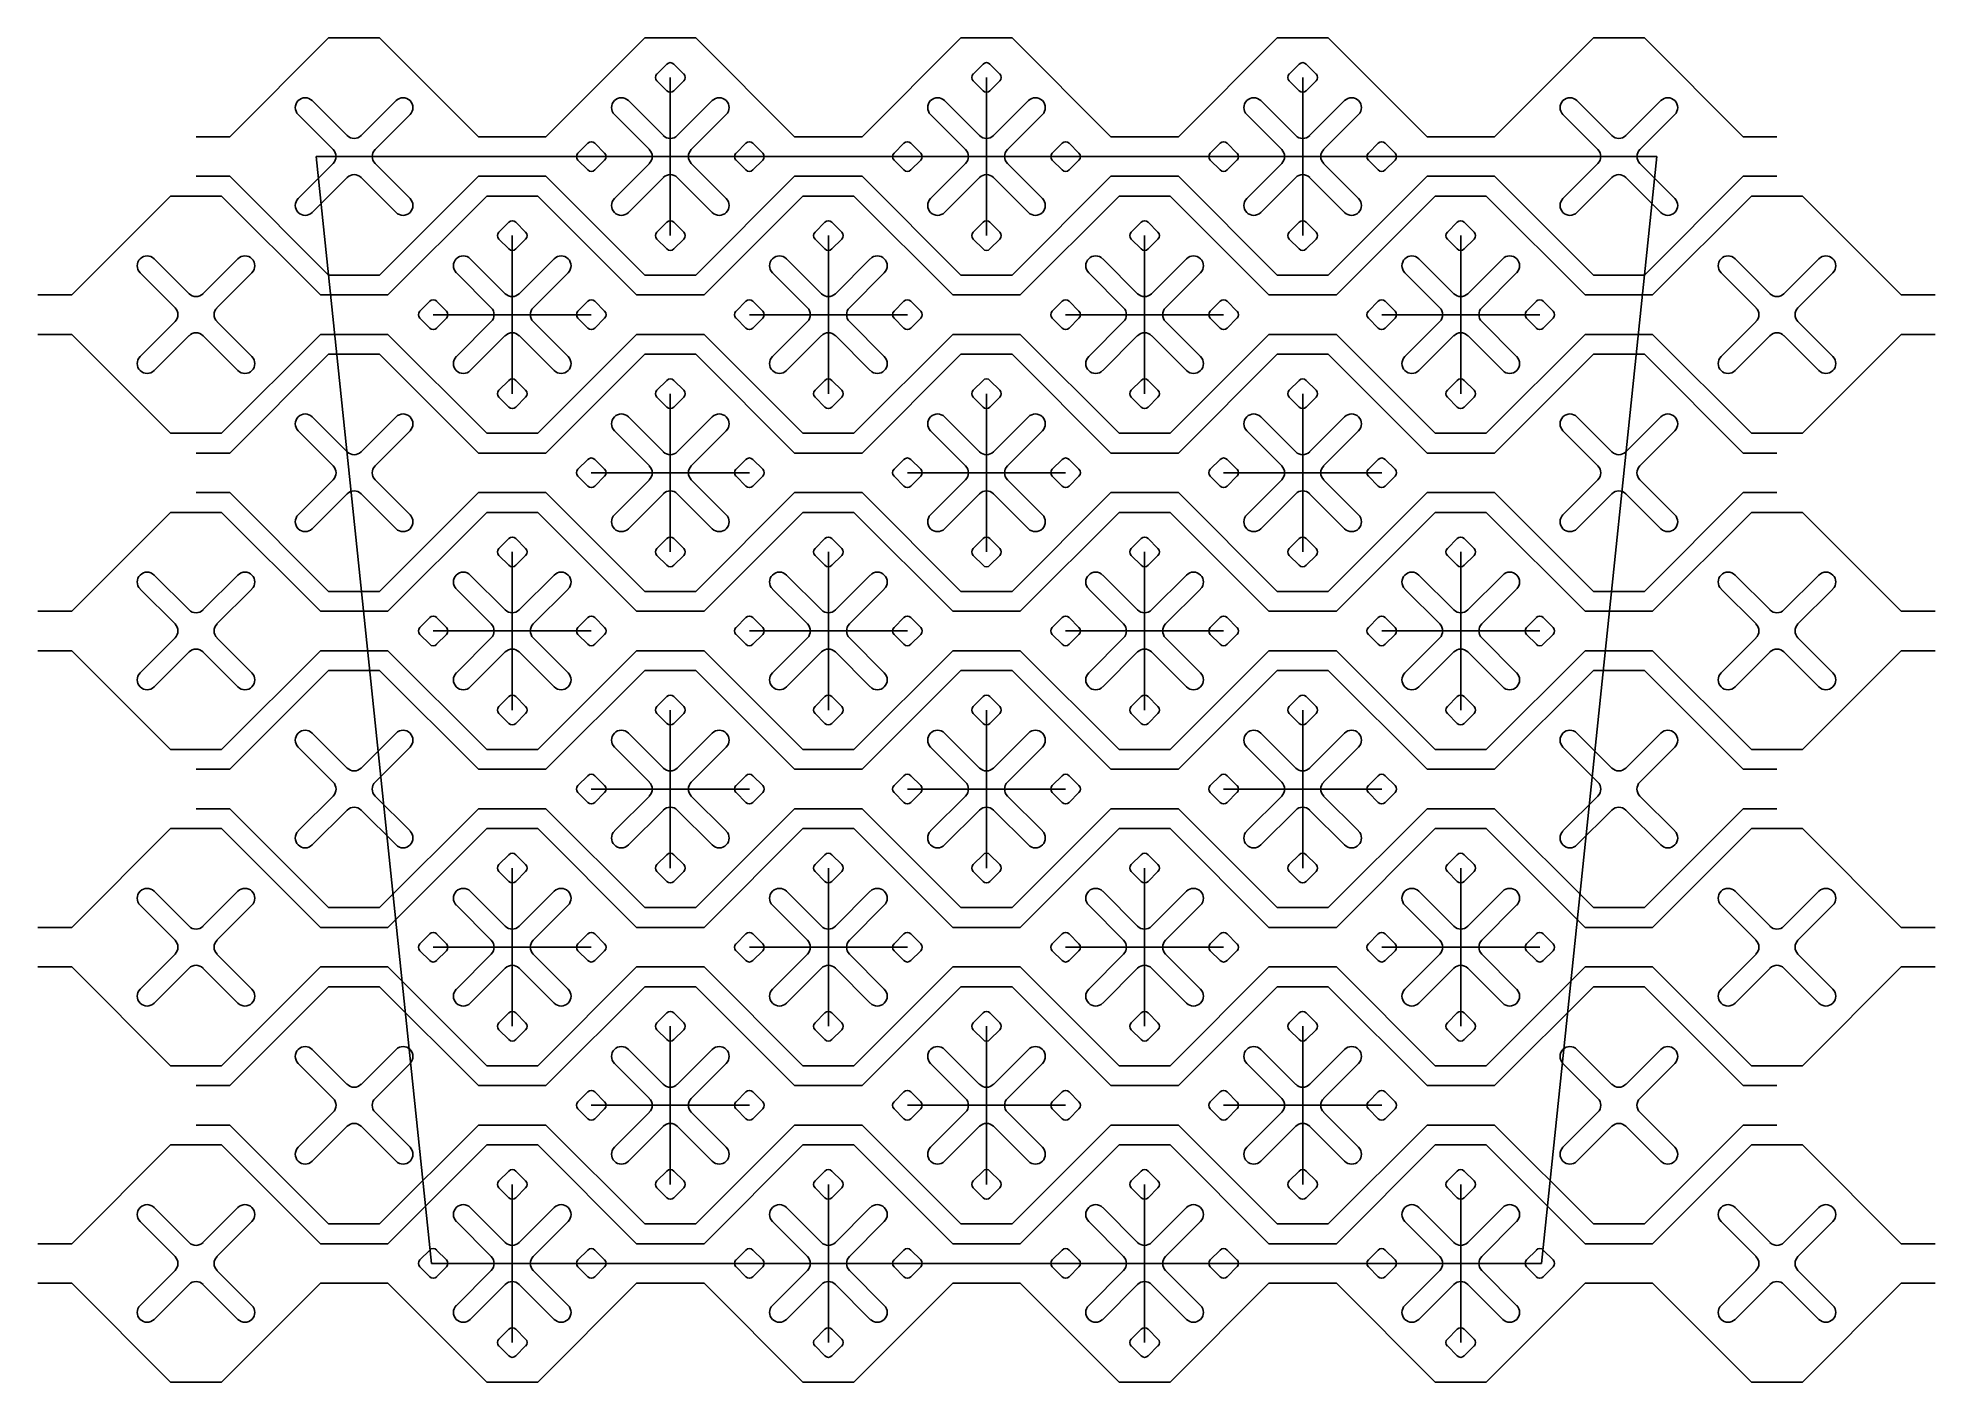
# Model space of a CAD drawing. Extents: x 78 to 102, y -3.5 to 13.5.
import ezdxf

# ---------------------------------------------------------------- set-up
doc = ezdxf.new("R2010")
doc.units = 0
doc.header["$MEASUREMENT"] = 0
doc.layers.add('LAYER1', color=7, linetype='Continuous')

msp = doc.modelspace()

# ---------------------------------------------------------------- linework, layer by layer
at = {"layer": 'LAYER1', "color": 7, "linetype": 'Continuous', "lineweight": 25}
for p, q in [((80.427, 12.25), (81.677, 13.5)), ((81.677, 13.5), (82.323, 13.5)), ((82.323, 13.5), (83.573, 12.25)), ((84.427, 12.25), (85.677, 13.5)), ((85.677, 13.5), (86.323, 13.5)), ((86.323, 13.5), (87.573, 12.25)), ((88.427, 12.25), (89.677, 13.5)), ((89.677, 13.5), (90.323, 13.5)), ((90.323, 13.5), (91.573, 12.25)), ((92.427, 12.25), (93.677, 13.5)), ((93.677, 13.5), (94.323, 13.5)), ((94.323, 13.5), (95.573, 12.25)), ((96.427, 12.25), (97.677, 13.5)), ((97.677, 13.5), (98.323, 13.5)), ((98.323, 13.5), (99.573, 12.25)), ((85.831, 13.044), (85.956, 13.169)), ((86, 13), (86, 11)), ((86.044, 13.169), (86.169, 13.044)), ((89.831, 13.044), (89.956, 13.169)), ((90, 13), (90, 11)), ((90.044, 13.169), (90.169, 13.044)), ((93.831, 13.044), (93.956, 13.169)), ((94, 13), (94, 11)), ((94.044, 13.169), (94.169, 13.044)), ((85.956, 12.831), (85.831, 12.956)), ((86.169, 12.956), (86.044, 12.831)), ((89.956, 12.831), (89.831, 12.956)), ((90.169, 12.956), (90.044, 12.831)), ((93.956, 12.831), (93.831, 12.956)), ((94.169, 12.956), (94.044, 12.831)), ((81.293, 12.53), (81.735, 12.088)), ((81.47, 12.707), (81.912, 12.265)), ((82.53, 12.707), (82.088, 12.265)), ((82.707, 12.53), (82.265, 12.088)), ((85.293, 12.53), (85.735, 12.088)), ((85.47, 12.707), (85.912, 12.265)), ((86.53, 12.707), (86.088, 12.265)), ((86.707, 12.53), (86.265, 12.088)), ((89.293, 12.53), (89.735, 12.088)), ((89.47, 12.707), (89.912, 12.265)), ((90.53, 12.707), (90.088, 12.265)), ((90.707, 12.53), (90.265, 12.088)), ((93.293, 12.53), (93.735, 12.088)), ((93.47, 12.707), (93.912, 12.265)), ((94.53, 12.707), (94.088, 12.265)), ((94.707, 12.53), (94.265, 12.088)), ((97.293, 12.53), (97.735, 12.088)), ((97.47, 12.707), (97.912, 12.265)), ((98.53, 12.707), (98.088, 12.265)), ((98.707, 12.53), (98.265, 12.088)), ((80, 12.25), (80.427, 12.25)), ((83.573, 12.25), (84, 12.25)), ((84, 12.25), (84.427, 12.25)), ((87.573, 12.25), (88, 12.25)), ((88, 12.25), (88.427, 12.25)), ((91.573, 12.25), (92, 12.25)), ((92, 12.25), (92.427, 12.25)), ((95.573, 12.25), (96, 12.25)), ((96, 12.25), (96.427, 12.25)), ((99.573, 12.25), (100, 12.25)), ((81.521, 12), (98.479, 12)), ((81.521, 12), (82.979, -2)), ((84.831, 12.044), (84.956, 12.169)), ((85, 12), (87, 12)), ((85.044, 12.169), (85.169, 12.044)), ((86.831, 12.044), (86.956, 12.169)), ((87.044, 12.169), (87.169, 12.044)), ((88.831, 12.044), (88.956, 12.169)), ((89, 12), (91, 12)), ((89.044, 12.169), (89.169, 12.044)), ((90.831, 12.044), (90.956, 12.169)), ((91.044, 12.169), (91.169, 12.044)), ((92.831, 12.044), (92.956, 12.169)), ((93, 12), (95, 12)), ((93.044, 12.169), (93.169, 12.044)), ((94.831, 12.044), (94.956, 12.169)), ((95.044, 12.169), (95.169, 12.044)), ((98.479, 12), (97.021, -2)), ((81.293, 11.47), (81.735, 11.912)), ((82.707, 11.47), (82.265, 11.912)), ((84.956, 11.831), (84.831, 11.956)), ((85.169, 11.956), (85.044, 11.831)), ((85.293, 11.47), (85.735, 11.912)), ((86.707, 11.47), (86.265, 11.912)), ((86.956, 11.831), (86.831, 11.956)), ((87.169, 11.956), (87.044, 11.831)), ((88.956, 11.831), (88.831, 11.956)), ((89.169, 11.956), (89.044, 11.831)), ((89.293, 11.47), (89.735, 11.912)), ((90.707, 11.47), (90.265, 11.912)), ((90.956, 11.831), (90.831, 11.956)), ((91.169, 11.956), (91.044, 11.831)), ((92.956, 11.831), (92.831, 11.956)), ((93.169, 11.956), (93.044, 11.831)), ((93.293, 11.47), (93.735, 11.912)), ((94.707, 11.47), (94.265, 11.912)), ((94.956, 11.831), (94.831, 11.956)), ((95.169, 11.956), (95.044, 11.831)), ((97.293, 11.47), (97.735, 11.912)), ((98.707, 11.47), (98.265, 11.912)), ((80, 11.75), (80.427, 11.75)), ((81.677, 10.5), (80.427, 11.75)), ((81.47, 11.293), (81.912, 11.735)), ((82.53, 11.293), (82.088, 11.735)), ((83.573, 11.75), (82.323, 10.5)), ((83.573, 11.75), (84, 11.75)), ((84, 11.75), (84.427, 11.75)), ((85.677, 10.5), (84.427, 11.75)), ((85.47, 11.293), (85.912, 11.735)), ((86.53, 11.293), (86.088, 11.735)), ((87.573, 11.75), (86.323, 10.5)), ((87.573, 11.75), (88, 11.75)), ((88, 11.75), (88.427, 11.75)), ((89.677, 10.5), (88.427, 11.75)), ((89.47, 11.293), (89.912, 11.735)), ((90.53, 11.293), (90.088, 11.735)), ((91.573, 11.75), (90.323, 10.5)), ((91.573, 11.75), (92, 11.75)), ((92, 11.75), (92.427, 11.75)), ((93.677, 10.5), (92.427, 11.75)), ((93.47, 11.293), (93.912, 11.735)), ((94.53, 11.293), (94.088, 11.735)), ((95.573, 11.75), (94.323, 10.5)), ((95.573, 11.75), (96, 11.75)), ((96, 11.75), (96.427, 11.75)), ((97.677, 10.5), (96.427, 11.75)), ((97.47, 11.293), (97.912, 11.735)), ((98.53, 11.293), (98.088, 11.735)), ((99.573, 11.75), (98.323, 10.5)), ((99.573, 11.75), (100, 11.75)), ((78.427, 10.25), (79.677, 11.5)), ((79.677, 11.5), (80.323, 11.5)), ((80.323, 11.5), (81.573, 10.25)), ((82.427, 10.25), (83.677, 11.5)), ((83.677, 11.5), (84.323, 11.5)), ((84.323, 11.5), (85.573, 10.25)), ((86.427, 10.25), (87.677, 11.5)), ((87.677, 11.5), (88.323, 11.5)), ((88.323, 11.5), (89.573, 10.25)), ((90.427, 10.25), (91.677, 11.5)), ((91.677, 11.5), (92.323, 11.5)), ((92.323, 11.5), (93.573, 10.25)), ((94.427, 10.25), (95.677, 11.5)), ((95.677, 11.5), (96.323, 11.5)), ((96.323, 11.5), (97.573, 10.25)), ((98.427, 10.25), (99.677, 11.5)), ((99.677, 11.5), (100.323, 11.5)), ((100.323, 11.5), (101.573, 10.25)), ((83.831, 11.044), (83.956, 11.169)), ((84.044, 11.169), (84.169, 11.044)), ((85.831, 11.044), (85.956, 11.169)), ((86.044, 11.169), (86.169, 11.044)), ((87.831, 11.044), (87.956, 11.169)), ((88.044, 11.169), (88.169, 11.044)), ((89.831, 11.044), (89.956, 11.169)), ((90.044, 11.169), (90.169, 11.044)), ((91.831, 11.044), (91.956, 11.169)), ((92.044, 11.169), (92.169, 11.044)), ((93.831, 11.044), (93.956, 11.169)), ((94.044, 11.169), (94.169, 11.044)), ((95.831, 11.044), (95.956, 11.169)), ((96.044, 11.169), (96.169, 11.044)), ((83.956, 10.831), (83.831, 10.956)), ((84, 11), (84, 9)), ((84.169, 10.956), (84.044, 10.831)), ((85.956, 10.831), (85.831, 10.956)), ((86.169, 10.956), (86.044, 10.831)), ((87.956, 10.831), (87.831, 10.956)), ((88, 11), (88, 9)), ((88.169, 10.956), (88.044, 10.831)), ((89.956, 10.831), (89.831, 10.956)), ((90.169, 10.956), (90.044, 10.831)), ((91.956, 10.831), (91.831, 10.956)), ((92, 11), (92, 9)), ((92.169, 10.956), (92.044, 10.831)), ((93.956, 10.831), (93.831, 10.956)), ((94.169, 10.956), (94.044, 10.831)), ((95.956, 10.831), (95.831, 10.956)), ((96, 11), (96, 9)), ((96.169, 10.956), (96.044, 10.831)), ((79.47, 10.707), (79.912, 10.265)), ((80.53, 10.707), (80.088, 10.265)), ((83.47, 10.707), (83.912, 10.265)), ((84.53, 10.707), (84.088, 10.265)), ((87.47, 10.707), (87.912, 10.265)), ((88.53, 10.707), (88.088, 10.265)), ((91.47, 10.707), (91.912, 10.265)), ((92.53, 10.707), (92.088, 10.265)), ((95.47, 10.707), (95.912, 10.265)), ((96.53, 10.707), (96.088, 10.265)), ((99.47, 10.707), (99.912, 10.265)), ((100.53, 10.707), (100.088, 10.265)), ((79.293, 10.53), (79.735, 10.088)), ((80.707, 10.53), (80.265, 10.088)), ((81.677, 10.5), (82.323, 10.5)), ((83.293, 10.53), (83.735, 10.088)), ((84.707, 10.53), (84.265, 10.088)), ((85.677, 10.5), (86.323, 10.5)), ((87.293, 10.53), (87.735, 10.088)), ((88.707, 10.53), (88.265, 10.088)), ((89.677, 10.5), (90.323, 10.5)), ((91.293, 10.53), (91.735, 10.088)), ((92.707, 10.53), (92.265, 10.088)), ((93.677, 10.5), (94.323, 10.5)), ((95.293, 10.53), (95.735, 10.088)), ((96.707, 10.53), (96.265, 10.088)), ((97.677, 10.5), (98.323, 10.5)), ((99.293, 10.53), (99.735, 10.088)), ((100.707, 10.53), (100.265, 10.088)), ((78, 10.25), (78.427, 10.25)), ((81.573, 10.25), (82, 10.25)), ((82, 10.25), (82.427, 10.25)), ((82.831, 10.044), (82.956, 10.169)), ((83.044, 10.169), (83.169, 10.044)), ((84.831, 10.044), (84.956, 10.169)), ((85.044, 10.169), (85.169, 10.044)), ((85.573, 10.25), (86, 10.25)), ((86, 10.25), (86.427, 10.25)), ((86.831, 10.044), (86.956, 10.169)), ((87.044, 10.169), (87.169, 10.044)), ((88.831, 10.044), (88.956, 10.169)), ((89.044, 10.169), (89.169, 10.044)), ((89.573, 10.25), (90, 10.25)), ((90, 10.25), (90.427, 10.25)), ((90.831, 10.044), (90.956, 10.169)), ((91.044, 10.169), (91.169, 10.044)), ((92.831, 10.044), (92.956, 10.169)), ((93.044, 10.169), (93.169, 10.044)), ((93.573, 10.25), (94, 10.25)), ((94, 10.25), (94.427, 10.25)), ((94.831, 10.044), (94.956, 10.169)), ((95.044, 10.169), (95.169, 10.044)), ((96.831, 10.044), (96.956, 10.169)), ((97.044, 10.169), (97.169, 10.044)), ((97.573, 10.25), (98, 10.25)), ((98, 10.25), (98.427, 10.25)), ((101.573, 10.25), (102, 10.25)), ((79.293, 9.47), (79.735, 9.912)), ((80.707, 9.47), (80.265, 9.912)), ((82.956, 9.831), (82.831, 9.956)), ((83, 10), (85, 10)), ((83.169, 9.956), (83.044, 9.831)), ((83.293, 9.47), (83.735, 9.912)), ((84.707, 9.47), (84.265, 9.912)), ((84.956, 9.831), (84.831, 9.956)), ((85.169, 9.956), (85.044, 9.831)), ((86.956, 9.831), (86.831, 9.956)), ((87, 10), (89, 10)), ((87.169, 9.956), (87.044, 9.831)), ((87.293, 9.47), (87.735, 9.912)), ((88.707, 9.47), (88.265, 9.912)), ((88.956, 9.831), (88.831, 9.956)), ((89.169, 9.956), (89.044, 9.831)), ((90.956, 9.831), (90.831, 9.956)), ((91, 10), (93, 10)), ((91.169, 9.956), (91.044, 9.831)), ((91.293, 9.47), (91.735, 9.912)), ((92.707, 9.47), (92.265, 9.912)), ((92.956, 9.831), (92.831, 9.956)), ((93.169, 9.956), (93.044, 9.831)), ((94.956, 9.831), (94.831, 9.956)), ((95, 10), (97, 10)), ((95.169, 9.956), (95.044, 9.831)), ((95.293, 9.47), (95.735, 9.912)), ((96.707, 9.47), (96.265, 9.912)), ((96.956, 9.831), (96.831, 9.956)), ((97.169, 9.956), (97.044, 9.831)), ((99.293, 9.47), (99.735, 9.912)), ((100.707, 9.47), (100.265, 9.912)), ((78, 9.75), (78.427, 9.75)), ((79.677, 8.5), (78.427, 9.75)), ((79.47, 9.293), (79.912, 9.735)), ((80.53, 9.293), (80.088, 9.735)), ((81.573, 9.75), (80.323, 8.5)), ((81.573, 9.75), (82, 9.75)), ((82, 9.75), (82.427, 9.75)), ((83.677, 8.5), (82.427, 9.75)), ((83.47, 9.293), (83.912, 9.735)), ((84.53, 9.293), (84.088, 9.735)), ((85.573, 9.75), (84.323, 8.5)), ((85.573, 9.75), (86, 9.75)), ((86, 9.75), (86.427, 9.75)), ((87.677, 8.5), (86.427, 9.75)), ((87.47, 9.293), (87.912, 9.735)), ((88.53, 9.293), (88.088, 9.735)), ((89.573, 9.75), (88.323, 8.5)), ((89.573, 9.75), (90, 9.75)), ((90, 9.75), (90.427, 9.75)), ((91.677, 8.5), (90.427, 9.75)), ((91.47, 9.293), (91.912, 9.735)), ((92.53, 9.293), (92.088, 9.735)), ((93.573, 9.75), (92.323, 8.5)), ((93.573, 9.75), (94, 9.75)), ((94, 9.75), (94.427, 9.75)), ((95.677, 8.5), (94.427, 9.75)), ((95.47, 9.293), (95.912, 9.735)), ((96.53, 9.293), (96.088, 9.735)), ((97.573, 9.75), (96.323, 8.5)), ((97.573, 9.75), (98, 9.75)), ((98, 9.75), (98.427, 9.75)), ((99.677, 8.5), (98.427, 9.75)), ((99.47, 9.293), (99.912, 9.735)), ((100.53, 9.293), (100.088, 9.735)), ((101.573, 9.75), (100.323, 8.5)), ((101.573, 9.75), (102, 9.75)), ((80.427, 8.25), (81.677, 9.5)), ((81.677, 9.5), (82.323, 9.5)), ((82.323, 9.5), (83.573, 8.25)), ((84.427, 8.25), (85.677, 9.5)), ((85.677, 9.5), (86.323, 9.5)), ((86.323, 9.5), (87.573, 8.25)), ((88.427, 8.25), (89.677, 9.5)), ((89.677, 9.5), (90.323, 9.5)), ((90.323, 9.5), (91.573, 8.25)), ((92.427, 8.25), (93.677, 9.5)), ((93.677, 9.5), (94.323, 9.5)), ((94.323, 9.5), (95.573, 8.25)), ((96.427, 8.25), (97.677, 9.5)), ((97.677, 9.5), (98.323, 9.5)), ((98.323, 9.5), (99.573, 8.25)), ((83.831, 9.044), (83.956, 9.169)), ((84.044, 9.169), (84.169, 9.044)), ((85.831, 9.044), (85.956, 9.169)), ((86.044, 9.169), (86.169, 9.044)), ((87.831, 9.044), (87.956, 9.169)), ((88.044, 9.169), (88.169, 9.044)), ((89.831, 9.044), (89.956, 9.169)), ((90.044, 9.169), (90.169, 9.044)), ((91.831, 9.044), (91.956, 9.169)), ((92.044, 9.169), (92.169, 9.044)), ((93.831, 9.044), (93.956, 9.169)), ((94.044, 9.169), (94.169, 9.044)), ((95.831, 9.044), (95.956, 9.169)), ((96.044, 9.169), (96.169, 9.044)), ((83.956, 8.831), (83.831, 8.956)), ((84.169, 8.956), (84.044, 8.831)), ((85.956, 8.831), (85.831, 8.956)), ((86, 9), (86, 7)), ((86.169, 8.956), (86.044, 8.831)), ((87.956, 8.831), (87.831, 8.956)), ((88.169, 8.956), (88.044, 8.831)), ((89.956, 8.831), (89.831, 8.956)), ((90, 9), (90, 7)), ((90.169, 8.956), (90.044, 8.831)), ((91.956, 8.831), (91.831, 8.956)), ((92.169, 8.956), (92.044, 8.831)), ((93.956, 8.831), (93.831, 8.956)), ((94, 9), (94, 7)), ((94.169, 8.956), (94.044, 8.831)), ((95.956, 8.831), (95.831, 8.956)), ((96.169, 8.956), (96.044, 8.831)), ((81.47, 8.707), (81.912, 8.265)), ((82.53, 8.707), (82.088, 8.265)), ((85.47, 8.707), (85.912, 8.265)), ((86.53, 8.707), (86.088, 8.265)), ((89.47, 8.707), (89.912, 8.265)), ((90.53, 8.707), (90.088, 8.265)), ((93.47, 8.707), (93.912, 8.265)), ((94.53, 8.707), (94.088, 8.265)), ((97.47, 8.707), (97.912, 8.265)), ((98.53, 8.707), (98.088, 8.265)), ((79.677, 8.5), (80.323, 8.5)), ((81.293, 8.53), (81.735, 8.088)), ((82.707, 8.53), (82.265, 8.088)), ((83.677, 8.5), (84.323, 8.5)), ((85.293, 8.53), (85.735, 8.088)), ((86.707, 8.53), (86.265, 8.088)), ((87.677, 8.5), (88.323, 8.5)), ((89.293, 8.53), (89.735, 8.088)), ((90.707, 8.53), (90.265, 8.088)), ((91.677, 8.5), (92.323, 8.5)), ((93.293, 8.53), (93.735, 8.088)), ((94.707, 8.53), (94.265, 8.088)), ((95.677, 8.5), (96.323, 8.5)), ((97.293, 8.53), (97.735, 8.088)), ((98.707, 8.53), (98.265, 8.088)), ((99.677, 8.5), (100.323, 8.5)), ((80, 8.25), (80.427, 8.25)), ((83.573, 8.25), (84, 8.25)), ((84, 8.25), (84.427, 8.25)), ((84.831, 8.044), (84.956, 8.169)), ((85.044, 8.169), (85.169, 8.044)), ((86.831, 8.044), (86.956, 8.169)), ((87.044, 8.169), (87.169, 8.044)), ((87.573, 8.25), (88, 8.25)), ((88, 8.25), (88.427, 8.25)), ((88.831, 8.044), (88.956, 8.169)), ((89.044, 8.169), (89.169, 8.044)), ((90.831, 8.044), (90.956, 8.169)), ((91.044, 8.169), (91.169, 8.044)), ((91.573, 8.25), (92, 8.25)), ((92, 8.25), (92.427, 8.25)), ((92.831, 8.044), (92.956, 8.169)), ((93.044, 8.169), (93.169, 8.044)), ((94.831, 8.044), (94.956, 8.169)), ((95.044, 8.169), (95.169, 8.044)), ((95.573, 8.25), (96, 8.25)), ((96, 8.25), (96.427, 8.25)), ((99.573, 8.25), (100, 8.25)), ((84.956, 7.831), (84.831, 7.956)), ((85, 8), (87, 8)), ((85.169, 7.956), (85.044, 7.831)), ((86.956, 7.831), (86.831, 7.956)), ((87.169, 7.956), (87.044, 7.831)), ((88.956, 7.831), (88.831, 7.956)), ((89, 8), (91, 8)), ((89.169, 7.956), (89.044, 7.831)), ((90.956, 7.831), (90.831, 7.956)), ((91.169, 7.956), (91.044, 7.831)), ((92.956, 7.831), (92.831, 7.956)), ((93, 8), (95, 8)), ((93.169, 7.956), (93.044, 7.831)), ((94.956, 7.831), (94.831, 7.956)), ((95.169, 7.956), (95.044, 7.831)), ((80, 7.75), (80.427, 7.75)), ((81.677, 6.5), (80.427, 7.75)), ((81.293, 7.47), (81.735, 7.912)), ((81.47, 7.293), (81.912, 7.735)), ((82.53, 7.293), (82.088, 7.735)), ((82.707, 7.47), (82.265, 7.912)), ((83.573, 7.75), (82.323, 6.5)), ((83.573, 7.75), (84, 7.75)), ((84, 7.75), (84.427, 7.75)), ((85.677, 6.5), (84.427, 7.75)), ((85.293, 7.47), (85.735, 7.912)), ((85.47, 7.293), (85.912, 7.735)), ((86.53, 7.293), (86.088, 7.735)), ((86.707, 7.47), (86.265, 7.912)), ((87.573, 7.75), (86.323, 6.5)), ((87.573, 7.75), (88, 7.75)), ((88, 7.75), (88.427, 7.75)), ((89.677, 6.5), (88.427, 7.75)), ((89.293, 7.47), (89.735, 7.912)), ((89.47, 7.293), (89.912, 7.735)), ((90.53, 7.293), (90.088, 7.735)), ((90.707, 7.47), (90.265, 7.912)), ((91.573, 7.75), (90.323, 6.5)), ((91.573, 7.75), (92, 7.75)), ((92, 7.75), (92.427, 7.75)), ((93.677, 6.5), (92.427, 7.75)), ((93.293, 7.47), (93.735, 7.912)), ((93.47, 7.293), (93.912, 7.735)), ((94.53, 7.293), (94.088, 7.735)), ((94.707, 7.47), (94.265, 7.912)), ((95.573, 7.75), (94.323, 6.5)), ((95.573, 7.75), (96, 7.75)), ((96, 7.75), (96.427, 7.75)), ((97.677, 6.5), (96.427, 7.75)), ((97.293, 7.47), (97.735, 7.912)), ((97.47, 7.293), (97.912, 7.735)), ((98.53, 7.293), (98.088, 7.735)), ((98.707, 7.47), (98.265, 7.912)), ((99.573, 7.75), (98.323, 6.5)), ((99.573, 7.75), (100, 7.75)), ((78.427, 6.25), (79.677, 7.5)), ((79.677, 7.5), (80.323, 7.5)), ((80.323, 7.5), (81.573, 6.25)), ((82.427, 6.25), (83.677, 7.5)), ((83.677, 7.5), (84.323, 7.5)), ((84.323, 7.5), (85.573, 6.25)), ((86.427, 6.25), (87.677, 7.5)), ((87.677, 7.5), (88.323, 7.5)), ((88.323, 7.5), (89.573, 6.25)), ((90.427, 6.25), (91.677, 7.5)), ((91.677, 7.5), (92.323, 7.5)), ((92.323, 7.5), (93.573, 6.25)), ((94.427, 6.25), (95.677, 7.5)), ((95.677, 7.5), (96.323, 7.5)), ((96.323, 7.5), (97.573, 6.25)), ((98.427, 6.25), (99.677, 7.5)), ((99.677, 7.5), (100.323, 7.5)), ((100.323, 7.5), (101.573, 6.25)), ((83.831, 7.044), (83.956, 7.169)), ((84, 7), (84, 5)), ((84.044, 7.169), (84.169, 7.044)), ((85.831, 7.044), (85.956, 7.169)), ((86.044, 7.169), (86.169, 7.044)), ((87.831, 7.044), (87.956, 7.169)), ((88, 7), (88, 5)), ((88.044, 7.169), (88.169, 7.044)), ((89.831, 7.044), (89.956, 7.169)), ((90.044, 7.169), (90.169, 7.044)), ((91.831, 7.044), (91.956, 7.169)), ((92, 7), (92, 5)), ((92.044, 7.169), (92.169, 7.044)), ((93.831, 7.044), (93.956, 7.169)), ((94.044, 7.169), (94.169, 7.044)), ((95.831, 7.044), (95.956, 7.169)), ((96, 7), (96, 5)), ((96.044, 7.169), (96.169, 7.044)), ((83.956, 6.831), (83.831, 6.956)), ((84.169, 6.956), (84.044, 6.831)), ((85.956, 6.831), (85.831, 6.956)), ((86.169, 6.956), (86.044, 6.831)), ((87.956, 6.831), (87.831, 6.956)), ((88.169, 6.956), (88.044, 6.831)), ((89.956, 6.831), (89.831, 6.956)), ((90.169, 6.956), (90.044, 6.831)), ((91.956, 6.831), (91.831, 6.956)), ((92.169, 6.956), (92.044, 6.831)), ((93.956, 6.831), (93.831, 6.956)), ((94.169, 6.956), (94.044, 6.831)), ((95.956, 6.831), (95.831, 6.956)), ((96.169, 6.956), (96.044, 6.831)), ((79.293, 6.53), (79.735, 6.088)), ((79.47, 6.707), (79.912, 6.265)), ((80.53, 6.707), (80.088, 6.265)), ((80.707, 6.53), (80.265, 6.088)), ((81.677, 6.5), (82.323, 6.5)), ((83.293, 6.53), (83.735, 6.088)), ((83.47, 6.707), (83.912, 6.265)), ((84.53, 6.707), (84.088, 6.265)), ((84.707, 6.53), (84.265, 6.088)), ((85.677, 6.5), (86.323, 6.5)), ((87.293, 6.53), (87.735, 6.088)), ((87.47, 6.707), (87.912, 6.265)), ((88.53, 6.707), (88.088, 6.265)), ((88.707, 6.53), (88.265, 6.088)), ((89.677, 6.5), (90.323, 6.5)), ((91.293, 6.53), (91.735, 6.088)), ((91.47, 6.707), (91.912, 6.265)), ((92.53, 6.707), (92.088, 6.265)), ((92.707, 6.53), (92.265, 6.088)), ((93.677, 6.5), (94.323, 6.5)), ((95.293, 6.53), (95.735, 6.088)), ((95.47, 6.707), (95.912, 6.265)), ((96.53, 6.707), (96.088, 6.265)), ((96.707, 6.53), (96.265, 6.088)), ((97.677, 6.5), (98.323, 6.5)), ((99.293, 6.53), (99.735, 6.088)), ((99.47, 6.707), (99.912, 6.265)), ((100.53, 6.707), (100.088, 6.265)), ((100.707, 6.53), (100.265, 6.088)), ((78, 6.25), (78.427, 6.25)), ((81.573, 6.25), (82, 6.25)), ((82, 6.25), (82.427, 6.25)), ((85.573, 6.25), (86, 6.25)), ((86, 6.25), (86.427, 6.25)), ((89.573, 6.25), (90, 6.25)), ((90, 6.25), (90.427, 6.25)), ((93.573, 6.25), (94, 6.25)), ((94, 6.25), (94.427, 6.25)), ((97.573, 6.25), (98, 6.25)), ((98, 6.25), (98.427, 6.25)), ((101.573, 6.25), (102, 6.25)), ((82.831, 6.044), (82.956, 6.169)), ((83, 6), (85, 6)), ((83.044, 6.169), (83.169, 6.044)), ((84.831, 6.044), (84.956, 6.169)), ((85.044, 6.169), (85.169, 6.044)), ((86.831, 6.044), (86.956, 6.169)), ((87, 6), (89, 6)), ((87.044, 6.169), (87.169, 6.044)), ((88.831, 6.044), (88.956, 6.169)), ((89.044, 6.169), (89.169, 6.044)), ((90.831, 6.044), (90.956, 6.169)), ((91, 6), (93, 6)), ((91.044, 6.169), (91.169, 6.044)), ((92.831, 6.044), (92.956, 6.169)), ((93.044, 6.169), (93.169, 6.044)), ((94.831, 6.044), (94.956, 6.169)), ((95, 6), (97, 6)), ((95.044, 6.169), (95.169, 6.044)), ((96.831, 6.044), (96.956, 6.169)), ((97.044, 6.169), (97.169, 6.044)), ((79.293, 5.47), (79.735, 5.912)), ((80.707, 5.47), (80.265, 5.912)), ((82.956, 5.831), (82.831, 5.956)), ((83.169, 5.956), (83.044, 5.831)), ((83.293, 5.47), (83.735, 5.912)), ((84.707, 5.47), (84.265, 5.912)), ((84.956, 5.831), (84.831, 5.956)), ((85.169, 5.956), (85.044, 5.831)), ((86.956, 5.831), (86.831, 5.956)), ((87.169, 5.956), (87.044, 5.831)), ((87.293, 5.47), (87.735, 5.912)), ((88.707, 5.47), (88.265, 5.912)), ((88.956, 5.831), (88.831, 5.956)), ((89.169, 5.956), (89.044, 5.831)), ((90.956, 5.831), (90.831, 5.956)), ((91.169, 5.956), (91.044, 5.831)), ((91.293, 5.47), (91.735, 5.912)), ((92.707, 5.47), (92.265, 5.912)), ((92.956, 5.831), (92.831, 5.956)), ((93.169, 5.956), (93.044, 5.831)), ((94.956, 5.831), (94.831, 5.956)), ((95.169, 5.956), (95.044, 5.831)), ((95.293, 5.47), (95.735, 5.912)), ((96.707, 5.47), (96.265, 5.912)), ((96.956, 5.831), (96.831, 5.956)), ((97.169, 5.956), (97.044, 5.831)), ((99.293, 5.47), (99.735, 5.912)), ((100.707, 5.47), (100.265, 5.912)), ((78, 5.75), (78.427, 5.75)), ((79.677, 4.5), (78.427, 5.75)), ((79.47, 5.293), (79.912, 5.735)), ((80.53, 5.293), (80.088, 5.735)), ((81.573, 5.75), (80.323, 4.5)), ((81.573, 5.75), (82, 5.75)), ((82, 5.75), (82.427, 5.75)), ((83.677, 4.5), (82.427, 5.75)), ((83.47, 5.293), (83.912, 5.735)), ((84.53, 5.293), (84.088, 5.735)), ((85.573, 5.75), (84.323, 4.5)), ((85.573, 5.75), (86, 5.75)), ((86, 5.75), (86.427, 5.75)), ((87.677, 4.5), (86.427, 5.75)), ((87.47, 5.293), (87.912, 5.735)), ((88.53, 5.293), (88.088, 5.735)), ((89.573, 5.75), (88.323, 4.5)), ((89.573, 5.75), (90, 5.75)), ((90, 5.75), (90.427, 5.75)), ((91.677, 4.5), (90.427, 5.75)), ((91.47, 5.293), (91.912, 5.735)), ((92.53, 5.293), (92.088, 5.735)), ((93.573, 5.75), (92.323, 4.5)), ((93.573, 5.75), (94, 5.75)), ((94, 5.75), (94.427, 5.75)), ((95.677, 4.5), (94.427, 5.75)), ((95.47, 5.293), (95.912, 5.735)), ((96.53, 5.293), (96.088, 5.735)), ((97.573, 5.75), (96.323, 4.5)), ((97.573, 5.75), (98, 5.75)), ((98, 5.75), (98.427, 5.75)), ((99.677, 4.5), (98.427, 5.75)), ((99.47, 5.293), (99.912, 5.735)), ((100.53, 5.293), (100.088, 5.735)), ((101.573, 5.75), (100.323, 4.5)), ((101.573, 5.75), (102, 5.75)), ((80.427, 4.25), (81.677, 5.5)), ((81.677, 5.5), (82.323, 5.5)), ((82.323, 5.5), (83.573, 4.25)), ((84.427, 4.25), (85.677, 5.5)), ((85.677, 5.5), (86.323, 5.5)), ((86.323, 5.5), (87.573, 4.25)), ((88.427, 4.25), (89.677, 5.5)), ((89.677, 5.5), (90.323, 5.5)), ((90.323, 5.5), (91.573, 4.25)), ((92.427, 4.25), (93.677, 5.5)), ((93.677, 5.5), (94.323, 5.5)), ((94.323, 5.5), (95.573, 4.25)), ((96.427, 4.25), (97.677, 5.5)), ((97.677, 5.5), (98.323, 5.5)), ((98.323, 5.5), (99.573, 4.25)), ((83.831, 5.044), (83.956, 5.169)), ((84.044, 5.169), (84.169, 5.044)), ((85.831, 5.044), (85.956, 5.169)), ((86.044, 5.169), (86.169, 5.044)), ((87.831, 5.044), (87.956, 5.169)), ((88.044, 5.169), (88.169, 5.044)), ((89.831, 5.044), (89.956, 5.169)), ((90.044, 5.169), (90.169, 5.044)), ((91.831, 5.044), (91.956, 5.169)), ((92.044, 5.169), (92.169, 5.044)), ((93.831, 5.044), (93.956, 5.169)), ((94.044, 5.169), (94.169, 5.044)), ((95.831, 5.044), (95.956, 5.169)), ((96.044, 5.169), (96.169, 5.044)), ((83.956, 4.831), (83.831, 4.956)), ((84.169, 4.956), (84.044, 4.831)), ((85.956, 4.831), (85.831, 4.956)), ((86, 5), (86, 3)), ((86.169, 4.956), (86.044, 4.831)), ((87.956, 4.831), (87.831, 4.956)), ((88.169, 4.956), (88.044, 4.831)), ((89.956, 4.831), (89.831, 4.956)), ((90, 5), (90, 3)), ((90.169, 4.956), (90.044, 4.831)), ((91.956, 4.831), (91.831, 4.956)), ((92.169, 4.956), (92.044, 4.831)), ((93.956, 4.831), (93.831, 4.956)), ((94, 5), (94, 3)), ((94.169, 4.956), (94.044, 4.831)), ((95.956, 4.831), (95.831, 4.956)), ((96.169, 4.956), (96.044, 4.831)), ((81.47, 4.707), (81.912, 4.265)), ((82.53, 4.707), (82.088, 4.265)), ((85.47, 4.707), (85.912, 4.265)), ((86.53, 4.707), (86.088, 4.265)), ((89.47, 4.707), (89.912, 4.265)), ((90.53, 4.707), (90.088, 4.265)), ((93.47, 4.707), (93.912, 4.265)), ((94.53, 4.707), (94.088, 4.265)), ((97.47, 4.707), (97.912, 4.265)), ((98.53, 4.707), (98.088, 4.265)), ((79.677, 4.5), (80.323, 4.5)), ((81.293, 4.53), (81.735, 4.088)), ((82.707, 4.53), (82.265, 4.088)), ((83.677, 4.5), (84.323, 4.5)), ((85.293, 4.53), (85.735, 4.088)), ((86.707, 4.53), (86.265, 4.088)), ((87.677, 4.5), (88.323, 4.5)), ((89.293, 4.53), (89.735, 4.088)), ((90.707, 4.53), (90.265, 4.088)), ((91.677, 4.5), (92.323, 4.5)), ((93.293, 4.53), (93.735, 4.088)), ((94.707, 4.53), (94.265, 4.088)), ((95.677, 4.5), (96.323, 4.5)), ((97.293, 4.53), (97.735, 4.088)), ((98.707, 4.53), (98.265, 4.088)), ((99.677, 4.5), (100.323, 4.5)), ((80, 4.25), (80.427, 4.25)), ((83.573, 4.25), (84, 4.25)), ((84, 4.25), (84.427, 4.25)), ((84.831, 4.044), (84.956, 4.169)), ((85.044, 4.169), (85.169, 4.044)), ((86.831, 4.044), (86.956, 4.169)), ((87.044, 4.169), (87.169, 4.044)), ((87.573, 4.25), (88, 4.25)), ((88, 4.25), (88.427, 4.25)), ((88.831, 4.044), (88.956, 4.169)), ((89.044, 4.169), (89.169, 4.044)), ((90.831, 4.044), (90.956, 4.169)), ((91.044, 4.169), (91.169, 4.044)), ((91.573, 4.25), (92, 4.25)), ((92, 4.25), (92.427, 4.25)), ((92.831, 4.044), (92.956, 4.169)), ((93.044, 4.169), (93.169, 4.044)), ((94.831, 4.044), (94.956, 4.169)), ((95.044, 4.169), (95.169, 4.044)), ((95.573, 4.25), (96, 4.25)), ((96, 4.25), (96.427, 4.25)), ((99.573, 4.25), (100, 4.25)), ((81.293, 3.47), (81.735, 3.912)), ((82.707, 3.47), (82.265, 3.912)), ((84.956, 3.831), (84.831, 3.956)), ((85, 4), (87, 4)), ((85.169, 3.956), (85.044, 3.831)), ((85.293, 3.47), (85.735, 3.912)), ((86.707, 3.47), (86.265, 3.912)), ((86.956, 3.831), (86.831, 3.956)), ((87.169, 3.956), (87.044, 3.831)), ((88.956, 3.831), (88.831, 3.956)), ((89, 4), (91, 4)), ((89.169, 3.956), (89.044, 3.831)), ((89.293, 3.47), (89.735, 3.912)), ((90.707, 3.47), (90.265, 3.912)), ((90.956, 3.831), (90.831, 3.956)), ((91.169, 3.956), (91.044, 3.831)), ((92.956, 3.831), (92.831, 3.956)), ((93, 4), (95, 4)), ((93.169, 3.956), (93.044, 3.831)), ((93.293, 3.47), (93.735, 3.912)), ((94.707, 3.47), (94.265, 3.912)), ((94.956, 3.831), (94.831, 3.956)), ((95.169, 3.956), (95.044, 3.831)), ((97.293, 3.47), (97.735, 3.912)), ((98.707, 3.47), (98.265, 3.912)), ((80, 3.75), (80.427, 3.75)), ((81.677, 2.5), (80.427, 3.75)), ((81.47, 3.293), (81.912, 3.735)), ((82.53, 3.293), (82.088, 3.735)), ((83.573, 3.75), (82.323, 2.5)), ((83.573, 3.75), (84, 3.75)), ((84, 3.75), (84.427, 3.75)), ((85.677, 2.5), (84.427, 3.75)), ((85.47, 3.293), (85.912, 3.735)), ((86.53, 3.293), (86.088, 3.735)), ((87.573, 3.75), (86.323, 2.5)), ((87.573, 3.75), (88, 3.75)), ((88, 3.75), (88.427, 3.75)), ((89.677, 2.5), (88.427, 3.75)), ((89.47, 3.293), (89.912, 3.735)), ((90.53, 3.293), (90.088, 3.735)), ((91.573, 3.75), (90.323, 2.5)), ((91.573, 3.75), (92, 3.75)), ((92, 3.75), (92.427, 3.75)), ((93.677, 2.5), (92.427, 3.75)), ((93.47, 3.293), (93.912, 3.735)), ((94.53, 3.293), (94.088, 3.735)), ((95.573, 3.75), (94.323, 2.5)), ((95.573, 3.75), (96, 3.75)), ((96, 3.75), (96.427, 3.75)), ((97.677, 2.5), (96.427, 3.75)), ((97.47, 3.293), (97.912, 3.735)), ((98.53, 3.293), (98.088, 3.735)), ((99.573, 3.75), (98.323, 2.5)), ((99.573, 3.75), (100, 3.75)), ((78.427, 2.25), (79.677, 3.5)), ((79.677, 3.5), (80.323, 3.5)), ((80.323, 3.5), (81.573, 2.25)), ((82.427, 2.25), (83.677, 3.5)), ((83.677, 3.5), (84.323, 3.5)), ((84.323, 3.5), (85.573, 2.25)), ((86.427, 2.25), (87.677, 3.5)), ((87.677, 3.5), (88.323, 3.5)), ((88.323, 3.5), (89.573, 2.25)), ((90.427, 2.25), (91.677, 3.5)), ((91.677, 3.5), (92.323, 3.5)), ((92.323, 3.5), (93.573, 2.25)), ((94.427, 2.25), (95.677, 3.5)), ((95.677, 3.5), (96.323, 3.5)), ((96.323, 3.5), (97.573, 2.25)), ((98.427, 2.25), (99.677, 3.5)), ((99.677, 3.5), (100.323, 3.5)), ((100.323, 3.5), (101.573, 2.25)), ((83.831, 3.044), (83.956, 3.169)), ((84.044, 3.169), (84.169, 3.044)), ((85.831, 3.044), (85.956, 3.169)), ((86.044, 3.169), (86.169, 3.044)), ((87.831, 3.044), (87.956, 3.169)), ((88.044, 3.169), (88.169, 3.044)), ((89.831, 3.044), (89.956, 3.169)), ((90.044, 3.169), (90.169, 3.044)), ((91.831, 3.044), (91.956, 3.169)), ((92.044, 3.169), (92.169, 3.044)), ((93.831, 3.044), (93.956, 3.169)), ((94.044, 3.169), (94.169, 3.044)), ((95.831, 3.044), (95.956, 3.169)), ((96.044, 3.169), (96.169, 3.044)), ((83.956, 2.831), (83.831, 2.956)), ((84, 3), (84, 1)), ((84.169, 2.956), (84.044, 2.831)), ((85.956, 2.831), (85.831, 2.956)), ((86.169, 2.956), (86.044, 2.831)), ((87.956, 2.831), (87.831, 2.956)), ((88, 3), (88, 1)), ((88.169, 2.956), (88.044, 2.831)), ((89.956, 2.831), (89.831, 2.956)), ((90.169, 2.956), (90.044, 2.831)), ((91.956, 2.831), (91.831, 2.956)), ((92, 3), (92, 1)), ((92.169, 2.956), (92.044, 2.831)), ((93.956, 2.831), (93.831, 2.956)), ((94.169, 2.956), (94.044, 2.831)), ((95.956, 2.831), (95.831, 2.956)), ((96, 3), (96, 1)), ((96.169, 2.956), (96.044, 2.831)), ((79.47, 2.707), (79.912, 2.265)), ((80.53, 2.707), (80.088, 2.265)), ((83.47, 2.707), (83.912, 2.265)), ((84.53, 2.707), (84.088, 2.265)), ((87.47, 2.707), (87.912, 2.265)), ((88.53, 2.707), (88.088, 2.265)), ((91.47, 2.707), (91.912, 2.265)), ((92.53, 2.707), (92.088, 2.265)), ((95.47, 2.707), (95.912, 2.265)), ((96.53, 2.707), (96.088, 2.265)), ((99.47, 2.707), (99.912, 2.265)), ((100.53, 2.707), (100.088, 2.265)), ((79.293, 2.53), (79.735, 2.088)), ((80.707, 2.53), (80.265, 2.088)), ((81.677, 2.5), (82.323, 2.5)), ((83.293, 2.53), (83.735, 2.088)), ((84.707, 2.53), (84.265, 2.088)), ((85.677, 2.5), (86.323, 2.5)), ((87.293, 2.53), (87.735, 2.088)), ((88.707, 2.53), (88.265, 2.088)), ((89.677, 2.5), (90.323, 2.5)), ((91.293, 2.53), (91.735, 2.088)), ((92.707, 2.53), (92.265, 2.088)), ((93.677, 2.5), (94.323, 2.5)), ((95.293, 2.53), (95.735, 2.088)), ((96.707, 2.53), (96.265, 2.088)), ((97.677, 2.5), (98.323, 2.5)), ((99.293, 2.53), (99.735, 2.088)), ((100.707, 2.53), (100.265, 2.088)), ((78, 2.25), (78.427, 2.25)), ((81.573, 2.25), (82, 2.25)), ((82, 2.25), (82.427, 2.25)), ((82.831, 2.044), (82.956, 2.169)), ((83.044, 2.169), (83.169, 2.044)), ((84.831, 2.044), (84.956, 2.169)), ((85.044, 2.169), (85.169, 2.044)), ((85.573, 2.25), (86, 2.25)), ((86, 2.25), (86.427, 2.25)), ((86.831, 2.044), (86.956, 2.169)), ((87.044, 2.169), (87.169, 2.044)), ((88.831, 2.044), (88.956, 2.169)), ((89.044, 2.169), (89.169, 2.044)), ((89.573, 2.25), (90, 2.25)), ((90, 2.25), (90.427, 2.25)), ((90.831, 2.044), (90.956, 2.169)), ((91.044, 2.169), (91.169, 2.044)), ((92.831, 2.044), (92.956, 2.169)), ((93.044, 2.169), (93.169, 2.044)), ((93.573, 2.25), (94, 2.25)), ((94, 2.25), (94.427, 2.25)), ((94.831, 2.044), (94.956, 2.169)), ((95.044, 2.169), (95.169, 2.044)), ((96.831, 2.044), (96.956, 2.169)), ((97.044, 2.169), (97.169, 2.044)), ((97.573, 2.25), (98, 2.25)), ((98, 2.25), (98.427, 2.25)), ((101.573, 2.25), (102, 2.25)), ((82.956, 1.831), (82.831, 1.956)), ((83, 2), (85, 2)), ((83.169, 1.956), (83.044, 1.831)), ((84.956, 1.831), (84.831, 1.956)), ((85.169, 1.956), (85.044, 1.831)), ((86.956, 1.831), (86.831, 1.956)), ((87, 2), (89, 2)), ((87.169, 1.956), (87.044, 1.831)), ((88.956, 1.831), (88.831, 1.956)), ((89.169, 1.956), (89.044, 1.831)), ((90.956, 1.831), (90.831, 1.956)), ((91, 2), (93, 2)), ((91.169, 1.956), (91.044, 1.831)), ((92.956, 1.831), (92.831, 1.956)), ((93.169, 1.956), (93.044, 1.831)), ((94.956, 1.831), (94.831, 1.956)), ((95, 2), (97, 2)), ((95.169, 1.956), (95.044, 1.831)), ((96.956, 1.831), (96.831, 1.956)), ((97.169, 1.956), (97.044, 1.831)), ((78, 1.75), (78.427, 1.75)), ((79.677, 0.5), (78.427, 1.75)), ((79.293, 1.47), (79.735, 1.912)), ((79.47, 1.293), (79.912, 1.735)), ((80.53, 1.293), (80.088, 1.735)), ((80.707, 1.47), (80.265, 1.912)), ((81.573, 1.75), (80.323, 0.5)), ((81.573, 1.75), (82, 1.75)), ((82, 1.75), (82.427, 1.75)), ((83.677, 0.5), (82.427, 1.75)), ((83.293, 1.47), (83.735, 1.912)), ((83.47, 1.293), (83.912, 1.735)), ((84.53, 1.293), (84.088, 1.735)), ((84.707, 1.47), (84.265, 1.912)), ((85.573, 1.75), (84.323, 0.5)), ((85.573, 1.75), (86, 1.75)), ((86, 1.75), (86.427, 1.75)), ((87.677, 0.5), (86.427, 1.75)), ((87.293, 1.47), (87.735, 1.912)), ((87.47, 1.293), (87.912, 1.735)), ((88.53, 1.293), (88.088, 1.735)), ((88.707, 1.47), (88.265, 1.912)), ((89.573, 1.75), (88.323, 0.5)), ((89.573, 1.75), (90, 1.75)), ((90, 1.75), (90.427, 1.75)), ((91.677, 0.5), (90.427, 1.75)), ((91.293, 1.47), (91.735, 1.912)), ((91.47, 1.293), (91.912, 1.735)), ((92.53, 1.293), (92.088, 1.735)), ((92.707, 1.47), (92.265, 1.912)), ((93.573, 1.75), (92.323, 0.5)), ((93.573, 1.75), (94, 1.75)), ((94, 1.75), (94.427, 1.75)), ((95.677, 0.5), (94.427, 1.75)), ((95.293, 1.47), (95.735, 1.912)), ((95.47, 1.293), (95.912, 1.735)), ((96.53, 1.293), (96.088, 1.735)), ((96.707, 1.47), (96.265, 1.912)), ((97.573, 1.75), (96.323, 0.5)), ((97.573, 1.75), (98, 1.75)), ((98, 1.75), (98.427, 1.75)), ((99.677, 0.5), (98.427, 1.75)), ((99.293, 1.47), (99.735, 1.912)), ((99.47, 1.293), (99.912, 1.735)), ((100.53, 1.293), (100.088, 1.735)), ((100.707, 1.47), (100.265, 1.912)), ((101.573, 1.75), (100.323, 0.5)), ((101.573, 1.75), (102, 1.75)), ((80.427, 0.25), (81.677, 1.5)), ((81.677, 1.5), (82.323, 1.5)), ((82.323, 1.5), (83.573, 0.25)), ((84.427, 0.25), (85.677, 1.5)), ((85.677, 1.5), (86.323, 1.5)), ((86.323, 1.5), (87.573, 0.25)), ((88.427, 0.25), (89.677, 1.5)), ((89.677, 1.5), (90.323, 1.5)), ((90.323, 1.5), (91.573, 0.25)), ((92.427, 0.25), (93.677, 1.5)), ((93.677, 1.5), (94.323, 1.5)), ((94.323, 1.5), (95.573, 0.25)), ((96.427, 0.25), (97.677, 1.5)), ((97.677, 1.5), (98.323, 1.5)), ((98.323, 1.5), (99.573, 0.25)), ((83.831, 1.044), (83.956, 1.169)), ((84.044, 1.169), (84.169, 1.044)), ((85.831, 1.044), (85.956, 1.169)), ((86, 1), (86, -1)), ((86.044, 1.169), (86.169, 1.044)), ((87.831, 1.044), (87.956, 1.169)), ((88.044, 1.169), (88.169, 1.044)), ((89.831, 1.044), (89.956, 1.169)), ((90, 1), (90, -1)), ((90.044, 1.169), (90.169, 1.044)), ((91.831, 1.044), (91.956, 1.169)), ((92.044, 1.169), (92.169, 1.044)), ((93.831, 1.044), (93.956, 1.169)), ((94, 1), (94, -1)), ((94.044, 1.169), (94.169, 1.044)), ((95.831, 1.044), (95.956, 1.169)), ((96.044, 1.169), (96.169, 1.044)), ((83.956, 0.831), (83.831, 0.956)), ((84.169, 0.956), (84.044, 0.831)), ((85.956, 0.831), (85.831, 0.956)), ((86.169, 0.956), (86.044, 0.831)), ((87.956, 0.831), (87.831, 0.956)), ((88.169, 0.956), (88.044, 0.831)), ((89.956, 0.831), (89.831, 0.956)), ((90.169, 0.956), (90.044, 0.831)), ((91.956, 0.831), (91.831, 0.956)), ((92.169, 0.956), (92.044, 0.831)), ((93.956, 0.831), (93.831, 0.956)), ((94.169, 0.956), (94.044, 0.831)), ((95.956, 0.831), (95.831, 0.956)), ((96.169, 0.956), (96.044, 0.831)), ((79.677, 0.5), (80.323, 0.5)), ((81.293, 0.53), (81.735, 0.088)), ((81.47, 0.707), (81.912, 0.265)), ((82.53, 0.707), (82.088, 0.265)), ((82.707, 0.53), (82.265, 0.088)), ((83.677, 0.5), (84.323, 0.5)), ((85.293, 0.53), (85.735, 0.088)), ((85.47, 0.707), (85.912, 0.265)), ((86.53, 0.707), (86.088, 0.265)), ((86.707, 0.53), (86.265, 0.088)), ((87.677, 0.5), (88.323, 0.5)), ((89.293, 0.53), (89.735, 0.088)), ((89.47, 0.707), (89.912, 0.265)), ((90.53, 0.707), (90.088, 0.265)), ((90.707, 0.53), (90.265, 0.088)), ((91.677, 0.5), (92.323, 0.5)), ((93.293, 0.53), (93.735, 0.088)), ((93.47, 0.707), (93.912, 0.265)), ((94.53, 0.707), (94.088, 0.265)), ((94.707, 0.53), (94.265, 0.088)), ((95.677, 0.5), (96.323, 0.5)), ((97.293, 0.53), (97.735, 0.088)), ((97.47, 0.707), (97.912, 0.265)), ((98.53, 0.707), (98.088, 0.265)), ((98.707, 0.53), (98.265, 0.088)), ((99.677, 0.5), (100.323, 0.5)), ((80, 0.25), (80.427, 0.25)), ((83.573, 0.25), (84, 0.25)), ((84, 0.25), (84.427, 0.25)), ((87.573, 0.25), (88, 0.25)), ((88, 0.25), (88.427, 0.25)), ((91.573, 0.25), (92, 0.25)), ((92, 0.25), (92.427, 0.25)), ((95.573, 0.25), (96, 0.25)), ((96, 0.25), (96.427, 0.25)), ((99.573, 0.25), (100, 0.25)), ((84.831, 0.044), (84.956, 0.169)), ((85, 0), (87, 0)), ((85.044, 0.169), (85.169, 0.044)), ((86.831, 0.044), (86.956, 0.169)), ((87.044, 0.169), (87.169, 0.044)), ((88.831, 0.044), (88.956, 0.169)), ((89, 0), (91, 0)), ((89.044, 0.169), (89.169, 0.044)), ((90.831, 0.044), (90.956, 0.169)), ((91.044, 0.169), (91.169, 0.044)), ((92.831, 0.044), (92.956, 0.169)), ((93, 0), (95, 0)), ((93.044, 0.169), (93.169, 0.044)), ((94.831, 0.044), (94.956, 0.169)), ((95.044, 0.169), (95.169, 0.044)), ((81.293, -0.53), (81.735, -0.088)), ((82.707, -0.53), (82.265, -0.088)), ((84.956, -0.169), (84.831, -0.044)), ((85.169, -0.044), (85.044, -0.169)), ((85.293, -0.53), (85.735, -0.088)), ((86.707, -0.53), (86.265, -0.088)), ((86.956, -0.169), (86.831, -0.044)), ((87.169, -0.044), (87.044, -0.169)), ((88.956, -0.169), (88.831, -0.044)), ((89.169, -0.044), (89.044, -0.169)), ((89.293, -0.53), (89.735, -0.088)), ((90.707, -0.53), (90.265, -0.088)), ((90.956, -0.169), (90.831, -0.044)), ((91.169, -0.044), (91.044, -0.169)), ((92.956, -0.169), (92.831, -0.044)), ((93.169, -0.044), (93.044, -0.169)), ((93.293, -0.53), (93.735, -0.088)), ((94.707, -0.53), (94.265, -0.088)), ((94.956, -0.169), (94.831, -0.044)), ((95.169, -0.044), (95.044, -0.169)), ((97.293, -0.53), (97.735, -0.088)), ((98.707, -0.53), (98.265, -0.088)), ((80, -0.25), (80.427, -0.25)), ((81.677, -1.5), (80.427, -0.25)), ((81.47, -0.707), (81.912, -0.265)), ((82.53, -0.707), (82.088, -0.265)), ((83.573, -0.25), (82.323, -1.5)), ((83.573, -0.25), (84, -0.25)), ((84, -0.25), (84.427, -0.25)), ((85.677, -1.5), (84.427, -0.25)), ((85.47, -0.707), (85.912, -0.265)), ((86.53, -0.707), (86.088, -0.265)), ((87.573, -0.25), (86.323, -1.5)), ((87.573, -0.25), (88, -0.25)), ((88, -0.25), (88.427, -0.25)), ((89.677, -1.5), (88.427, -0.25)), ((89.47, -0.707), (89.912, -0.265)), ((90.53, -0.707), (90.088, -0.265)), ((91.573, -0.25), (90.323, -1.5)), ((91.573, -0.25), (92, -0.25)), ((92, -0.25), (92.427, -0.25)), ((93.677, -1.5), (92.427, -0.25)), ((93.47, -0.707), (93.912, -0.265)), ((94.53, -0.707), (94.088, -0.265)), ((95.573, -0.25), (94.323, -1.5)), ((95.573, -0.25), (96, -0.25)), ((96, -0.25), (96.427, -0.25)), ((97.677, -1.5), (96.427, -0.25)), ((97.47, -0.707), (97.912, -0.265)), ((98.53, -0.707), (98.088, -0.265)), ((99.573, -0.25), (98.323, -1.5)), ((99.573, -0.25), (100, -0.25)), ((78.427, -1.75), (79.677, -0.5)), ((79.677, -0.5), (80.323, -0.5)), ((80.323, -0.5), (81.573, -1.75)), ((82.427, -1.75), (83.677, -0.5)), ((83.677, -0.5), (84.323, -0.5)), ((84.323, -0.5), (85.573, -1.75)), ((86.427, -1.75), (87.677, -0.5)), ((87.677, -0.5), (88.323, -0.5)), ((88.323, -0.5), (89.573, -1.75)), ((90.427, -1.75), (91.677, -0.5)), ((91.677, -0.5), (92.323, -0.5)), ((92.323, -0.5), (93.573, -1.75)), ((94.427, -1.75), (95.677, -0.5)), ((95.677, -0.5), (96.323, -0.5)), ((96.323, -0.5), (97.573, -1.75)), ((98.427, -1.75), (99.677, -0.5)), ((99.677, -0.5), (100.323, -0.5)), ((100.323, -0.5), (101.573, -1.75)), ((83.831, -0.956), (83.956, -0.831)), ((84.044, -0.831), (84.169, -0.956)), ((85.831, -0.956), (85.956, -0.831)), ((86.044, -0.831), (86.169, -0.956)), ((87.831, -0.956), (87.956, -0.831)), ((88.044, -0.831), (88.169, -0.956)), ((89.831, -0.956), (89.956, -0.831)), ((90.044, -0.831), (90.169, -0.956)), ((91.831, -0.956), (91.956, -0.831)), ((92.044, -0.831), (92.169, -0.956)), ((93.831, -0.956), (93.956, -0.831)), ((94.044, -0.831), (94.169, -0.956)), ((95.831, -0.956), (95.956, -0.831)), ((96.044, -0.831), (96.169, -0.956)), ((83.956, -1.169), (83.831, -1.044)), ((84, -1), (84, -3)), ((84.169, -1.044), (84.044, -1.169)), ((85.956, -1.169), (85.831, -1.044)), ((86.169, -1.044), (86.044, -1.169)), ((87.956, -1.169), (87.831, -1.044)), ((88, -1), (88, -3)), ((88.169, -1.044), (88.044, -1.169)), ((89.956, -1.169), (89.831, -1.044)), ((90.169, -1.044), (90.044, -1.169)), ((91.956, -1.169), (91.831, -1.044)), ((92, -1), (92, -3)), ((92.169, -1.044), (92.044, -1.169)), ((93.956, -1.169), (93.831, -1.044)), ((94.169, -1.044), (94.044, -1.169)), ((95.956, -1.169), (95.831, -1.044)), ((96, -1), (96, -3)), ((96.169, -1.044), (96.044, -1.169)), ((79.47, -1.293), (79.912, -1.735)), ((80.53, -1.293), (80.088, -1.735)), ((83.47, -1.293), (83.912, -1.735)), ((84.53, -1.293), (84.088, -1.735)), ((87.47, -1.293), (87.912, -1.735)), ((88.53, -1.293), (88.088, -1.735)), ((91.47, -1.293), (91.912, -1.735)), ((92.53, -1.293), (92.088, -1.735)), ((95.47, -1.293), (95.912, -1.735)), ((96.53, -1.293), (96.088, -1.735)), ((99.47, -1.293), (99.912, -1.735)), ((100.53, -1.293), (100.088, -1.735)), ((79.293, -1.47), (79.735, -1.912)), ((80.707, -1.47), (80.265, -1.912)), ((81.677, -1.5), (82.323, -1.5)), ((83.293, -1.47), (83.735, -1.912)), ((84.707, -1.47), (84.265, -1.912)), ((85.677, -1.5), (86.323, -1.5)), ((87.293, -1.47), (87.735, -1.912)), ((88.707, -1.47), (88.265, -1.912)), ((89.677, -1.5), (90.323, -1.5)), ((91.293, -1.47), (91.735, -1.912)), ((92.707, -1.47), (92.265, -1.912)), ((93.677, -1.5), (94.323, -1.5)), ((95.293, -1.47), (95.735, -1.912)), ((96.707, -1.47), (96.265, -1.912)), ((97.677, -1.5), (98.323, -1.5)), ((99.293, -1.47), (99.735, -1.912)), ((100.707, -1.47), (100.265, -1.912)), ((78, -1.75), (78.427, -1.75)), ((81.573, -1.75), (82, -1.75)), ((82, -1.75), (82.427, -1.75)), ((82.831, -1.956), (82.956, -1.831)), ((83.044, -1.831), (83.169, -1.956)), ((84.831, -1.956), (84.956, -1.831)), ((85.044, -1.831), (85.169, -1.956)), ((85.573, -1.75), (86, -1.75)), ((86, -1.75), (86.427, -1.75)), ((86.831, -1.956), (86.956, -1.831)), ((87.044, -1.831), (87.169, -1.956)), ((88.831, -1.956), (88.956, -1.831)), ((89.044, -1.831), (89.169, -1.956)), ((89.573, -1.75), (90, -1.75)), ((90, -1.75), (90.427, -1.75)), ((90.831, -1.956), (90.956, -1.831)), ((91.044, -1.831), (91.169, -1.956)), ((92.831, -1.956), (92.956, -1.831)), ((93.044, -1.831), (93.169, -1.956)), ((93.573, -1.75), (94, -1.75)), ((94, -1.75), (94.427, -1.75)), ((94.831, -1.956), (94.956, -1.831)), ((95.044, -1.831), (95.169, -1.956)), ((96.831, -1.956), (96.956, -1.831)), ((97.044, -1.831), (97.169, -1.956)), ((97.573, -1.75), (98, -1.75)), ((98, -1.75), (98.427, -1.75)), ((101.573, -1.75), (102, -1.75)), ((79.293, -2.53), (79.735, -2.088)), ((80.707, -2.53), (80.265, -2.088)), ((82.956, -2.169), (82.831, -2.044)), ((82.979, -2), (97.021, -2)), ((83, -2), (85, -2)), ((83.169, -2.044), (83.044, -2.169)), ((83.293, -2.53), (83.735, -2.088)), ((84.707, -2.53), (84.265, -2.088)), ((84.956, -2.169), (84.831, -2.044)), ((85.169, -2.044), (85.044, -2.169)), ((86.956, -2.169), (86.831, -2.044)), ((87, -2), (89, -2)), ((87.169, -2.044), (87.044, -2.169)), ((87.293, -2.53), (87.735, -2.088)), ((88.707, -2.53), (88.265, -2.088)), ((88.956, -2.169), (88.831, -2.044)), ((89.169, -2.044), (89.044, -2.169)), ((90.956, -2.169), (90.831, -2.044)), ((91, -2), (93, -2)), ((91.169, -2.044), (91.044, -2.169)), ((91.293, -2.53), (91.735, -2.088)), ((92.707, -2.53), (92.265, -2.088)), ((92.956, -2.169), (92.831, -2.044)), ((93.169, -2.044), (93.044, -2.169)), ((94.956, -2.169), (94.831, -2.044)), ((95, -2), (97, -2)), ((95.169, -2.044), (95.044, -2.169)), ((95.293, -2.53), (95.735, -2.088)), ((96.707, -2.53), (96.265, -2.088)), ((96.956, -2.169), (96.831, -2.044)), ((97.169, -2.044), (97.044, -2.169)), ((99.293, -2.53), (99.735, -2.088)), ((100.707, -2.53), (100.265, -2.088)), ((78, -2.25), (78.427, -2.25)), ((79.677, -3.5), (78.427, -2.25)), ((79.47, -2.707), (79.912, -2.265)), ((80.53, -2.707), (80.088, -2.265)), ((81.573, -2.25), (80.323, -3.5)), ((81.573, -2.25), (82, -2.25)), ((82, -2.25), (82.427, -2.25)), ((83.677, -3.5), (82.427, -2.25)), ((83.47, -2.707), (83.912, -2.265)), ((84.53, -2.707), (84.088, -2.265)), ((85.573, -2.25), (84.323, -3.5)), ((85.573, -2.25), (86, -2.25)), ((86, -2.25), (86.427, -2.25)), ((87.677, -3.5), (86.427, -2.25)), ((87.47, -2.707), (87.912, -2.265)), ((88.53, -2.707), (88.088, -2.265)), ((89.573, -2.25), (88.323, -3.5)), ((89.573, -2.25), (90, -2.25)), ((90, -2.25), (90.427, -2.25)), ((91.677, -3.5), (90.427, -2.25)), ((91.47, -2.707), (91.912, -2.265)), ((92.53, -2.707), (92.088, -2.265)), ((93.573, -2.25), (92.323, -3.5)), ((93.573, -2.25), (94, -2.25)), ((94, -2.25), (94.427, -2.25)), ((95.677, -3.5), (94.427, -2.25)), ((95.47, -2.707), (95.912, -2.265)), ((96.53, -2.707), (96.088, -2.265)), ((97.573, -2.25), (96.323, -3.5)), ((97.573, -2.25), (98, -2.25)), ((98, -2.25), (98.427, -2.25)), ((99.677, -3.5), (98.427, -2.25)), ((99.47, -2.707), (99.912, -2.265)), ((100.53, -2.707), (100.088, -2.265)), ((101.573, -2.25), (100.323, -3.5)), ((101.573, -2.25), (102, -2.25)), ((83.831, -2.956), (83.956, -2.831)), ((84.044, -2.831), (84.169, -2.956)), ((87.831, -2.956), (87.956, -2.831)), ((88.044, -2.831), (88.169, -2.956)), ((91.831, -2.956), (91.956, -2.831)), ((92.044, -2.831), (92.169, -2.956)), ((95.831, -2.956), (95.956, -2.831)), ((96.044, -2.831), (96.169, -2.956)), ((83.956, -3.169), (83.831, -3.044)), ((84.169, -3.044), (84.044, -3.169)), ((87.956, -3.169), (87.831, -3.044)), ((88.169, -3.044), (88.044, -3.169)), ((91.956, -3.169), (91.831, -3.044)), ((92.169, -3.044), (92.044, -3.169)), ((95.956, -3.169), (95.831, -3.044)), ((96.169, -3.044), (96.044, -3.169)), ((79.677, -3.5), (80.323, -3.5)), ((83.677, -3.5), (84.323, -3.5)), ((87.677, -3.5), (88.323, -3.5)), ((91.677, -3.5), (92.323, -3.5)), ((95.677, -3.5), (96.323, -3.5)), ((99.677, -3.5), (100.323, -3.5))]:
    msp.add_line(p, q, dxfattribs=at)
for centre, radius, start, end in [((85.875, 13), 0.0625, 135, -135), ((86, 13.125), 0.0625, 45, 135), ((86.125, 13), 0.0625, -45, 45), ((89.875, 13), 0.0625, 135, -135), ((90, 13.125), 0.0625, 45, 135), ((90.125, 13), 0.0625, -45, 45), ((93.875, 13), 0.0625, 135, -135), ((94, 13.125), 0.0625, 45, 135), ((94.125, 13), 0.0625, -45, 45), ((81.381, 12.619), 0.125, 45, 135), ((82.619, 12.619), 0.125, 45, 135), ((85.381, 12.619), 0.125, 45, 135), ((86, 12.875), 0.0625, -135, -45), ((86.619, 12.619), 0.125, 45, 135), ((89.381, 12.619), 0.125, 45, 135), ((90, 12.875), 0.0625, -135, -45), ((90.619, 12.619), 0.125, 45, 135), ((93.381, 12.619), 0.125, 45, 135), ((94, 12.875), 0.0625, -135, -45), ((94.619, 12.619), 0.125, 45, 135), ((97.381, 12.619), 0.125, 45, 135), ((98.619, 12.619), 0.125, 45, 135), ((81.381, 12.619), 0.125, 135, -135), ((82.619, 12.619), 0.125, -45, 45), ((85.381, 12.619), 0.125, 135, -135), ((86.619, 12.619), 0.125, -45, 45), ((89.381, 12.619), 0.125, 135, -135), ((90.619, 12.619), 0.125, -45, 45), ((93.381, 12.619), 0.125, 135, -135), ((94.619, 12.619), 0.125, -45, 45), ((97.381, 12.619), 0.125, 135, -135), ((98.619, 12.619), 0.125, -45, 45), ((82, 12.354), 0.125, -135, -45), ((86, 12.354), 0.125, -135, -45), ((90, 12.354), 0.125, -135, -45), ((94, 12.354), 0.125, -135, -45), ((98, 12.354), 0.125, -135, -45), ((81.646, 12), 0.125, -45, 45), ((82.354, 12), 0.125, 135, -135), ((84.875, 12), 0.0625, 135, -135), ((85, 12.125), 0.0625, 45, 135), ((85.125, 12), 0.0625, -45, 45), ((85.646, 12), 0.125, -45, 45), ((86.354, 12), 0.125, 135, -135), ((86.875, 12), 0.0625, 135, -135), ((87, 12.125), 0.0625, 45, 135), ((87.125, 12), 0.0625, -45, 45), ((88.875, 12), 0.0625, 135, -135), ((89, 12.125), 0.0625, 45, 135), ((89.125, 12), 0.0625, -45, 45), ((89.646, 12), 0.125, -45, 45), ((90.354, 12), 0.125, 135, -135), ((90.875, 12), 0.0625, 135, -135), ((91, 12.125), 0.0625, 45, 135), ((91.125, 12), 0.0625, -45, 45), ((92.875, 12), 0.0625, 135, -135), ((93, 12.125), 0.0625, 45, 135), ((93.125, 12), 0.0625, -45, 45), ((93.646, 12), 0.125, -45, 45), ((94.354, 12), 0.125, 135, -135), ((94.875, 12), 0.0625, 135, -135), ((95, 12.125), 0.0625, 45, 135), ((95.125, 12), 0.0625, -45, 45), ((97.646, 12), 0.125, -45, 45), ((98.354, 12), 0.125, 135, -135), ((82, 11.646), 0.125, 45, 135), ((85, 11.875), 0.0625, -135, -45), ((86, 11.646), 0.125, 45, 135), ((87, 11.875), 0.0625, -135, -45), ((89, 11.875), 0.0625, -135, -45), ((90, 11.646), 0.125, 45, 135), ((91, 11.875), 0.0625, -135, -45), ((93, 11.875), 0.0625, -135, -45), ((94, 11.646), 0.125, 45, 135), ((95, 11.875), 0.0625, -135, -45), ((98, 11.646), 0.125, 45, 135), ((81.381, 11.381), 0.125, 135, -135), ((81.381, 11.381), 0.125, -135, -45), ((82.619, 11.381), 0.125, -135, -45), ((82.619, 11.381), 0.125, -45, 45), ((85.381, 11.381), 0.125, 135, -135), ((85.381, 11.381), 0.125, -135, -45), ((86.619, 11.381), 0.125, -135, -45), ((86.619, 11.381), 0.125, -45, 45), ((89.381, 11.381), 0.125, 135, -135), ((89.381, 11.381), 0.125, -135, -45), ((90.619, 11.381), 0.125, -135, -45), ((90.619, 11.381), 0.125, -45, 45), ((93.381, 11.381), 0.125, 135, -135), ((93.381, 11.381), 0.125, -135, -45), ((94.619, 11.381), 0.125, -135, -45), ((94.619, 11.381), 0.125, -45, 45), ((97.381, 11.381), 0.125, 135, -135), ((97.381, 11.381), 0.125, -135, -45), ((98.619, 11.381), 0.125, -135, -45), ((98.619, 11.381), 0.125, -45, 45), ((83.875, 11), 0.0625, 135, -135), ((84, 11.125), 0.0625, 45, 135), ((84.125, 11), 0.0625, -45, 45), ((85.875, 11), 0.0625, 135, -135), ((86, 11.125), 0.0625, 45, 135), ((86.125, 11), 0.0625, -45, 45), ((87.875, 11), 0.0625, 135, -135), ((88, 11.125), 0.0625, 45, 135), ((88.125, 11), 0.0625, -45, 45), ((89.875, 11), 0.0625, 135, -135), ((90, 11.125), 0.0625, 45, 135), ((90.125, 11), 0.0625, -45, 45), ((91.875, 11), 0.0625, 135, -135), ((92, 11.125), 0.0625, 45, 135), ((92.125, 11), 0.0625, -45, 45), ((93.875, 11), 0.0625, 135, -135), ((94, 11.125), 0.0625, 45, 135), ((94.125, 11), 0.0625, -45, 45), ((95.875, 11), 0.0625, 135, -135), ((96, 11.125), 0.0625, 45, 135), ((96.125, 11), 0.0625, -45, 45), ((84, 10.875), 0.0625, -135, -45), ((86, 10.875), 0.0625, -135, -45), ((88, 10.875), 0.0625, -135, -45), ((90, 10.875), 0.0625, -135, -45), ((92, 10.875), 0.0625, -135, -45), ((94, 10.875), 0.0625, -135, -45), ((96, 10.875), 0.0625, -135, -45), ((79.381, 10.619), 0.125, 135, -135), ((79.381, 10.619), 0.125, 45, 135), ((80.619, 10.619), 0.125, 45, 135), ((80.619, 10.619), 0.125, -45, 45), ((83.381, 10.619), 0.125, 135, -135), ((83.381, 10.619), 0.125, 45, 135), ((84.619, 10.619), 0.125, 45, 135), ((84.619, 10.619), 0.125, -45, 45), ((87.381, 10.619), 0.125, 135, -135), ((87.381, 10.619), 0.125, 45, 135), ((88.619, 10.619), 0.125, 45, 135), ((88.619, 10.619), 0.125, -45, 45), ((91.381, 10.619), 0.125, 135, -135), ((91.381, 10.619), 0.125, 45, 135), ((92.619, 10.619), 0.125, 45, 135), ((92.619, 10.619), 0.125, -45, 45), ((95.381, 10.619), 0.125, 135, -135), ((95.381, 10.619), 0.125, 45, 135), ((96.619, 10.619), 0.125, 45, 135), ((96.619, 10.619), 0.125, -45, 45), ((99.381, 10.619), 0.125, 135, -135), ((99.381, 10.619), 0.125, 45, 135), ((100.619, 10.619), 0.125, 45, 135), ((100.619, 10.619), 0.125, -45, 45), ((79.646, 10), 0.125, -45, 45), ((80, 10.354), 0.125, -135, -45), ((80.354, 10), 0.125, 135, -135), ((83, 10.125), 0.0625, 45, 135), ((83.646, 10), 0.125, -45, 45), ((84, 10.354), 0.125, -135, -45), ((84.354, 10), 0.125, 135, -135), ((85, 10.125), 0.0625, 45, 135), ((87, 10.125), 0.0625, 45, 135), ((87.646, 10), 0.125, -45, 45), ((88, 10.354), 0.125, -135, -45), ((88.354, 10), 0.125, 135, -135), ((89, 10.125), 0.0625, 45, 135), ((91, 10.125), 0.0625, 45, 135), ((91.646, 10), 0.125, -45, 45), ((92, 10.354), 0.125, -135, -45), ((92.354, 10), 0.125, 135, -135), ((93, 10.125), 0.0625, 45, 135), ((95, 10.125), 0.0625, 45, 135), ((95.646, 10), 0.125, -45, 45), ((96, 10.354), 0.125, -135, -45), ((96.354, 10), 0.125, 135, -135), ((97, 10.125), 0.0625, 45, 135), ((99.646, 10), 0.125, -45, 45), ((100, 10.354), 0.125, -135, -45), ((100.354, 10), 0.125, 135, -135), ((82.875, 10), 0.0625, 135, -135), ((83.125, 10), 0.0625, -45, 45), ((84.875, 10), 0.0625, 135, -135), ((85.125, 10), 0.0625, -45, 45), ((86.875, 10), 0.0625, 135, -135), ((87.125, 10), 0.0625, -45, 45), ((88.875, 10), 0.0625, 135, -135), ((89.125, 10), 0.0625, -45, 45), ((90.875, 10), 0.0625, 135, -135), ((91.125, 10), 0.0625, -45, 45), ((92.875, 10), 0.0625, 135, -135), ((93.125, 10), 0.0625, -45, 45), ((94.875, 10), 0.0625, 135, -135), ((95.125, 10), 0.0625, -45, 45), ((96.875, 10), 0.0625, 135, -135), ((97.125, 10), 0.0625, -45, 45), ((80, 9.646), 0.125, 45, 135), ((83, 9.875), 0.0625, -135, -45), ((84, 9.646), 0.125, 45, 135), ((85, 9.875), 0.0625, -135, -45), ((87, 9.875), 0.0625, -135, -45), ((88, 9.646), 0.125, 45, 135), ((89, 9.875), 0.0625, -135, -45), ((91, 9.875), 0.0625, -135, -45), ((92, 9.646), 0.125, 45, 135), ((93, 9.875), 0.0625, -135, -45), ((95, 9.875), 0.0625, -135, -45), ((96, 9.646), 0.125, 45, 135), ((97, 9.875), 0.0625, -135, -45), ((100, 9.646), 0.125, 45, 135), ((79.381, 9.381), 0.125, 135, -135), ((80.619, 9.381), 0.125, -45, 45), ((83.381, 9.381), 0.125, 135, -135), ((84.619, 9.381), 0.125, -45, 45), ((87.381, 9.381), 0.125, 135, -135), ((88.619, 9.381), 0.125, -45, 45), ((91.381, 9.381), 0.125, 135, -135), ((92.619, 9.381), 0.125, -45, 45), ((95.381, 9.381), 0.125, 135, -135), ((96.619, 9.381), 0.125, -45, 45), ((99.381, 9.381), 0.125, 135, -135), ((100.619, 9.381), 0.125, -45, 45), ((79.381, 9.381), 0.125, -135, -45), ((80.619, 9.381), 0.125, -135, -45), ((83.381, 9.381), 0.125, -135, -45), ((84, 9.125), 0.0625, 45, 135), ((84.619, 9.381), 0.125, -135, -45), ((86, 9.125), 0.0625, 45, 135), ((87.381, 9.381), 0.125, -135, -45), ((88, 9.125), 0.0625, 45, 135), ((88.619, 9.381), 0.125, -135, -45), ((90, 9.125), 0.0625, 45, 135), ((91.381, 9.381), 0.125, -135, -45), ((92, 9.125), 0.0625, 45, 135), ((92.619, 9.381), 0.125, -135, -45), ((94, 9.125), 0.0625, 45, 135), ((95.381, 9.381), 0.125, -135, -45), ((96, 9.125), 0.0625, 45, 135), ((96.619, 9.381), 0.125, -135, -45), ((99.381, 9.381), 0.125, -135, -45), ((100.619, 9.381), 0.125, -135, -45), ((83.875, 9), 0.0625, 135, -135), ((84.125, 9), 0.0625, -45, 45), ((85.875, 9), 0.0625, 135, -135), ((86.125, 9), 0.0625, -45, 45), ((87.875, 9), 0.0625, 135, -135), ((88.125, 9), 0.0625, -45, 45), ((89.875, 9), 0.0625, 135, -135), ((90.125, 9), 0.0625, -45, 45), ((91.875, 9), 0.0625, 135, -135), ((92.125, 9), 0.0625, -45, 45), ((93.875, 9), 0.0625, 135, -135), ((94.125, 9), 0.0625, -45, 45), ((95.875, 9), 0.0625, 135, -135), ((96.125, 9), 0.0625, -45, 45), ((81.381, 8.619), 0.125, 135, -135), ((81.381, 8.619), 0.125, 45, 135), ((82.619, 8.619), 0.125, 45, 135), ((82.619, 8.619), 0.125, -45, 45), ((84, 8.875), 0.0625, -135, -45), ((85.381, 8.619), 0.125, 135, -135), ((85.381, 8.619), 0.125, 45, 135), ((86, 8.875), 0.0625, -135, -45), ((86.619, 8.619), 0.125, 45, 135), ((86.619, 8.619), 0.125, -45, 45), ((88, 8.875), 0.0625, -135, -45), ((89.381, 8.619), 0.125, 135, -135), ((89.381, 8.619), 0.125, 45, 135), ((90, 8.875), 0.0625, -135, -45), ((90.619, 8.619), 0.125, 45, 135), ((90.619, 8.619), 0.125, -45, 45), ((92, 8.875), 0.0625, -135, -45), ((93.381, 8.619), 0.125, 135, -135), ((93.381, 8.619), 0.125, 45, 135), ((94, 8.875), 0.0625, -135, -45), ((94.619, 8.619), 0.125, 45, 135), ((94.619, 8.619), 0.125, -45, 45), ((96, 8.875), 0.0625, -135, -45), ((97.381, 8.619), 0.125, 135, -135), ((97.381, 8.619), 0.125, 45, 135), ((98.619, 8.619), 0.125, 45, 135), ((98.619, 8.619), 0.125, -45, 45), ((82, 8.354), 0.125, -135, -45), ((85, 8.125), 0.0625, 45, 135), ((86, 8.354), 0.125, -135, -45), ((87, 8.125), 0.0625, 45, 135), ((89, 8.125), 0.0625, 45, 135), ((90, 8.354), 0.125, -135, -45), ((91, 8.125), 0.0625, 45, 135), ((93, 8.125), 0.0625, 45, 135), ((94, 8.354), 0.125, -135, -45), ((95, 8.125), 0.0625, 45, 135), ((98, 8.354), 0.125, -135, -45), ((81.646, 8), 0.125, -45, 45), ((82.354, 8), 0.125, 135, -135), ((84.875, 8), 0.0625, 135, -135), ((85.125, 8), 0.0625, -45, 45), ((85.646, 8), 0.125, -45, 45), ((86.354, 8), 0.125, 135, -135), ((86.875, 8), 0.0625, 135, -135), ((87.125, 8), 0.0625, -45, 45), ((88.875, 8), 0.0625, 135, -135), ((89.125, 8), 0.0625, -45, 45), ((89.646, 8), 0.125, -45, 45), ((90.354, 8), 0.125, 135, -135), ((90.875, 8), 0.0625, 135, -135), ((91.125, 8), 0.0625, -45, 45), ((92.875, 8), 0.0625, 135, -135), ((93.125, 8), 0.0625, -45, 45), ((93.646, 8), 0.125, -45, 45), ((94.354, 8), 0.125, 135, -135), ((94.875, 8), 0.0625, 135, -135), ((95.125, 8), 0.0625, -45, 45), ((97.646, 8), 0.125, -45, 45), ((98.354, 8), 0.125, 135, -135), ((82, 7.646), 0.125, 45, 135), ((85, 7.875), 0.0625, -135, -45), ((86, 7.646), 0.125, 45, 135), ((87, 7.875), 0.0625, -135, -45), ((89, 7.875), 0.0625, -135, -45), ((90, 7.646), 0.125, 45, 135), ((91, 7.875), 0.0625, -135, -45), ((93, 7.875), 0.0625, -135, -45), ((94, 7.646), 0.125, 45, 135), ((95, 7.875), 0.0625, -135, -45), ((98, 7.646), 0.125, 45, 135), ((81.381, 7.381), 0.125, 135, -135), ((82.619, 7.381), 0.125, -45, 45), ((85.381, 7.381), 0.125, 135, -135), ((86.619, 7.381), 0.125, -45, 45), ((89.381, 7.381), 0.125, 135, -135), ((90.619, 7.381), 0.125, -45, 45), ((93.381, 7.381), 0.125, 135, -135), ((94.619, 7.381), 0.125, -45, 45), ((97.381, 7.381), 0.125, 135, -135), ((98.619, 7.381), 0.125, -45, 45), ((81.381, 7.381), 0.125, -135, -45), ((82.619, 7.381), 0.125, -135, -45), ((85.381, 7.381), 0.125, -135, -45), ((86.619, 7.381), 0.125, -135, -45), ((89.381, 7.381), 0.125, -135, -45), ((90.619, 7.381), 0.125, -135, -45), ((93.381, 7.381), 0.125, -135, -45), ((94.619, 7.381), 0.125, -135, -45), ((97.381, 7.381), 0.125, -135, -45), ((98.619, 7.381), 0.125, -135, -45), ((83.875, 7), 0.0625, 135, -135), ((84, 7.125), 0.0625, 45, 135), ((84.125, 7), 0.0625, -45, 45), ((85.875, 7), 0.0625, 135, -135), ((86, 7.125), 0.0625, 45, 135), ((86.125, 7), 0.0625, -45, 45), ((87.875, 7), 0.0625, 135, -135), ((88, 7.125), 0.0625, 45, 135), ((88.125, 7), 0.0625, -45, 45), ((89.875, 7), 0.0625, 135, -135), ((90, 7.125), 0.0625, 45, 135), ((90.125, 7), 0.0625, -45, 45), ((91.875, 7), 0.0625, 135, -135), ((92, 7.125), 0.0625, 45, 135), ((92.125, 7), 0.0625, -45, 45), ((93.875, 7), 0.0625, 135, -135), ((94, 7.125), 0.0625, 45, 135), ((94.125, 7), 0.0625, -45, 45), ((95.875, 7), 0.0625, 135, -135), ((96, 7.125), 0.0625, 45, 135), ((96.125, 7), 0.0625, -45, 45), ((79.381, 6.619), 0.125, 45, 135), ((80.619, 6.619), 0.125, 45, 135), ((83.381, 6.619), 0.125, 45, 135), ((84, 6.875), 0.0625, -135, -45), ((84.619, 6.619), 0.125, 45, 135), ((86, 6.875), 0.0625, -135, -45), ((87.381, 6.619), 0.125, 45, 135), ((88, 6.875), 0.0625, -135, -45), ((88.619, 6.619), 0.125, 45, 135), ((90, 6.875), 0.0625, -135, -45), ((91.381, 6.619), 0.125, 45, 135), ((92, 6.875), 0.0625, -135, -45), ((92.619, 6.619), 0.125, 45, 135), ((94, 6.875), 0.0625, -135, -45), ((95.381, 6.619), 0.125, 45, 135), ((96, 6.875), 0.0625, -135, -45), ((96.619, 6.619), 0.125, 45, 135), ((99.381, 6.619), 0.125, 45, 135), ((100.619, 6.619), 0.125, 45, 135), ((79.381, 6.619), 0.125, 135, -135), ((80.619, 6.619), 0.125, -45, 45), ((83.381, 6.619), 0.125, 135, -135), ((84.619, 6.619), 0.125, -45, 45), ((87.381, 6.619), 0.125, 135, -135), ((88.619, 6.619), 0.125, -45, 45), ((91.381, 6.619), 0.125, 135, -135), ((92.619, 6.619), 0.125, -45, 45), ((95.381, 6.619), 0.125, 135, -135), ((96.619, 6.619), 0.125, -45, 45), ((99.381, 6.619), 0.125, 135, -135), ((100.619, 6.619), 0.125, -45, 45), ((80, 6.354), 0.125, -135, -45), ((84, 6.354), 0.125, -135, -45), ((88, 6.354), 0.125, -135, -45), ((92, 6.354), 0.125, -135, -45), ((96, 6.354), 0.125, -135, -45), ((100, 6.354), 0.125, -135, -45), ((79.646, 6), 0.125, -45, 45), ((80.354, 6), 0.125, 135, -135), ((82.875, 6), 0.0625, 135, -135), ((83, 6.125), 0.0625, 45, 135), ((83.125, 6), 0.0625, -45, 45), ((83.646, 6), 0.125, -45, 45), ((84.354, 6), 0.125, 135, -135), ((84.875, 6), 0.0625, 135, -135), ((85, 6.125), 0.0625, 45, 135), ((85.125, 6), 0.0625, -45, 45), ((86.875, 6), 0.0625, 135, -135), ((87, 6.125), 0.0625, 45, 135), ((87.125, 6), 0.0625, -45, 45), ((87.646, 6), 0.125, -45, 45), ((88.354, 6), 0.125, 135, -135), ((88.875, 6), 0.0625, 135, -135), ((89, 6.125), 0.0625, 45, 135), ((89.125, 6), 0.0625, -45, 45), ((90.875, 6), 0.0625, 135, -135), ((91, 6.125), 0.0625, 45, 135), ((91.125, 6), 0.0625, -45, 45), ((91.646, 6), 0.125, -45, 45), ((92.354, 6), 0.125, 135, -135), ((92.875, 6), 0.0625, 135, -135), ((93, 6.125), 0.0625, 45, 135), ((93.125, 6), 0.0625, -45, 45), ((94.875, 6), 0.0625, 135, -135), ((95, 6.125), 0.0625, 45, 135), ((95.125, 6), 0.0625, -45, 45), ((95.646, 6), 0.125, -45, 45), ((96.354, 6), 0.125, 135, -135), ((96.875, 6), 0.0625, 135, -135), ((97, 6.125), 0.0625, 45, 135), ((97.125, 6), 0.0625, -45, 45), ((99.646, 6), 0.125, -45, 45), ((100.354, 6), 0.125, 135, -135), ((80, 5.646), 0.125, 45, 135), ((83, 5.875), 0.0625, -135, -45), ((84, 5.646), 0.125, 45, 135), ((85, 5.875), 0.0625, -135, -45), ((87, 5.875), 0.0625, -135, -45), ((88, 5.646), 0.125, 45, 135), ((89, 5.875), 0.0625, -135, -45), ((91, 5.875), 0.0625, -135, -45), ((92, 5.646), 0.125, 45, 135), ((93, 5.875), 0.0625, -135, -45), ((95, 5.875), 0.0625, -135, -45), ((96, 5.646), 0.125, 45, 135), ((97, 5.875), 0.0625, -135, -45), ((100, 5.646), 0.125, 45, 135), ((79.381, 5.381), 0.125, 135, -135), ((79.381, 5.381), 0.125, -135, -45), ((80.619, 5.381), 0.125, -135, -45), ((80.619, 5.381), 0.125, -45, 45), ((83.381, 5.381), 0.125, 135, -135), ((83.381, 5.381), 0.125, -135, -45), ((84.619, 5.381), 0.125, -135, -45), ((84.619, 5.381), 0.125, -45, 45), ((87.381, 5.381), 0.125, 135, -135), ((87.381, 5.381), 0.125, -135, -45), ((88.619, 5.381), 0.125, -135, -45), ((88.619, 5.381), 0.125, -45, 45), ((91.381, 5.381), 0.125, 135, -135), ((91.381, 5.381), 0.125, -135, -45), ((92.619, 5.381), 0.125, -135, -45), ((92.619, 5.381), 0.125, -45, 45), ((95.381, 5.381), 0.125, 135, -135), ((95.381, 5.381), 0.125, -135, -45), ((96.619, 5.381), 0.125, -135, -45), ((96.619, 5.381), 0.125, -45, 45), ((99.381, 5.381), 0.125, 135, -135), ((99.381, 5.381), 0.125, -135, -45), ((100.619, 5.381), 0.125, -135, -45), ((100.619, 5.381), 0.125, -45, 45), ((83.875, 5), 0.0625, 135, -135), ((84, 5.125), 0.0625, 45, 135), ((84.125, 5), 0.0625, -45, 45), ((85.875, 5), 0.0625, 135, -135), ((86, 5.125), 0.0625, 45, 135), ((86.125, 5), 0.0625, -45, 45), ((87.875, 5), 0.0625, 135, -135), ((88, 5.125), 0.0625, 45, 135), ((88.125, 5), 0.0625, -45, 45), ((89.875, 5), 0.0625, 135, -135), ((90, 5.125), 0.0625, 45, 135), ((90.125, 5), 0.0625, -45, 45), ((91.875, 5), 0.0625, 135, -135), ((92, 5.125), 0.0625, 45, 135), ((92.125, 5), 0.0625, -45, 45), ((93.875, 5), 0.0625, 135, -135), ((94, 5.125), 0.0625, 45, 135), ((94.125, 5), 0.0625, -45, 45), ((95.875, 5), 0.0625, 135, -135), ((96, 5.125), 0.0625, 45, 135), ((96.125, 5), 0.0625, -45, 45), ((84, 4.875), 0.0625, -135, -45), ((86, 4.875), 0.0625, -135, -45), ((88, 4.875), 0.0625, -135, -45), ((90, 4.875), 0.0625, -135, -45), ((92, 4.875), 0.0625, -135, -45), ((94, 4.875), 0.0625, -135, -45), ((96, 4.875), 0.0625, -135, -45), ((81.381, 4.619), 0.125, 135, -135), ((81.381, 4.619), 0.125, 45, 135), ((82.619, 4.619), 0.125, 45, 135), ((82.619, 4.619), 0.125, -45, 45), ((85.381, 4.619), 0.125, 135, -135), ((85.381, 4.619), 0.125, 45, 135), ((86.619, 4.619), 0.125, 45, 135), ((86.619, 4.619), 0.125, -45, 45), ((89.381, 4.619), 0.125, 135, -135), ((89.381, 4.619), 0.125, 45, 135), ((90.619, 4.619), 0.125, 45, 135), ((90.619, 4.619), 0.125, -45, 45), ((93.381, 4.619), 0.125, 135, -135), ((93.381, 4.619), 0.125, 45, 135), ((94.619, 4.619), 0.125, 45, 135), ((94.619, 4.619), 0.125, -45, 45), ((97.381, 4.619), 0.125, 135, -135), ((97.381, 4.619), 0.125, 45, 135), ((98.619, 4.619), 0.125, 45, 135), ((98.619, 4.619), 0.125, -45, 45), ((81.646, 4), 0.125, -45, 45), ((82, 4.354), 0.125, -135, -45), ((82.354, 4), 0.125, 135, -135), ((85, 4.125), 0.0625, 45, 135), ((85.646, 4), 0.125, -45, 45), ((86, 4.354), 0.125, -135, -45), ((86.354, 4), 0.125, 135, -135), ((87, 4.125), 0.0625, 45, 135), ((89, 4.125), 0.0625, 45, 135), ((89.646, 4), 0.125, -45, 45), ((90, 4.354), 0.125, -135, -45), ((90.354, 4), 0.125, 135, -135), ((91, 4.125), 0.0625, 45, 135), ((93, 4.125), 0.0625, 45, 135), ((93.646, 4), 0.125, -45, 45), ((94, 4.354), 0.125, -135, -45), ((94.354, 4), 0.125, 135, -135), ((95, 4.125), 0.0625, 45, 135), ((97.646, 4), 0.125, -45, 45), ((98, 4.354), 0.125, -135, -45), ((98.354, 4), 0.125, 135, -135), ((84.875, 4), 0.0625, 135, -135), ((85.125, 4), 0.0625, -45, 45), ((86.875, 4), 0.0625, 135, -135), ((87.125, 4), 0.0625, -45, 45), ((88.875, 4), 0.0625, 135, -135), ((89.125, 4), 0.0625, -45, 45), ((90.875, 4), 0.0625, 135, -135), ((91.125, 4), 0.0625, -45, 45), ((92.875, 4), 0.0625, 135, -135), ((93.125, 4), 0.0625, -45, 45), ((94.875, 4), 0.0625, 135, -135), ((95.125, 4), 0.0625, -45, 45), ((82, 3.646), 0.125, 45, 135), ((85, 3.875), 0.0625, -135, -45), ((86, 3.646), 0.125, 45, 135), ((87, 3.875), 0.0625, -135, -45), ((89, 3.875), 0.0625, -135, -45), ((90, 3.646), 0.125, 45, 135), ((91, 3.875), 0.0625, -135, -45), ((93, 3.875), 0.0625, -135, -45), ((94, 3.646), 0.125, 45, 135), ((95, 3.875), 0.0625, -135, -45), ((98, 3.646), 0.125, 45, 135), ((81.381, 3.381), 0.125, 135, -135), ((82.619, 3.381), 0.125, -45, 45), ((85.381, 3.381), 0.125, 135, -135), ((86.619, 3.381), 0.125, -45, 45), ((89.381, 3.381), 0.125, 135, -135), ((90.619, 3.381), 0.125, -45, 45), ((93.381, 3.381), 0.125, 135, -135), ((94.619, 3.381), 0.125, -45, 45), ((97.381, 3.381), 0.125, 135, -135), ((98.619, 3.381), 0.125, -45, 45), ((81.381, 3.381), 0.125, -135, -45), ((82.619, 3.381), 0.125, -135, -45), ((84, 3.125), 0.0625, 45, 135), ((85.381, 3.381), 0.125, -135, -45), ((86, 3.125), 0.0625, 45, 135), ((86.619, 3.381), 0.125, -135, -45), ((88, 3.125), 0.0625, 45, 135), ((89.381, 3.381), 0.125, -135, -45), ((90, 3.125), 0.0625, 45, 135), ((90.619, 3.381), 0.125, -135, -45), ((92, 3.125), 0.0625, 45, 135), ((93.381, 3.381), 0.125, -135, -45), ((94, 3.125), 0.0625, 45, 135), ((94.619, 3.381), 0.125, -135, -45), ((96, 3.125), 0.0625, 45, 135), ((97.381, 3.381), 0.125, -135, -45), ((98.619, 3.381), 0.125, -135, -45), ((83.875, 3), 0.0625, 135, -135), ((84.125, 3), 0.0625, -45, 45), ((85.875, 3), 0.0625, 135, -135), ((86.125, 3), 0.0625, -45, 45), ((87.875, 3), 0.0625, 135, -135), ((88.125, 3), 0.0625, -45, 45), ((89.875, 3), 0.0625, 135, -135), ((90.125, 3), 0.0625, -45, 45), ((91.875, 3), 0.0625, 135, -135), ((92.125, 3), 0.0625, -45, 45), ((93.875, 3), 0.0625, 135, -135), ((94.125, 3), 0.0625, -45, 45), ((95.875, 3), 0.0625, 135, -135), ((96.125, 3), 0.0625, -45, 45), ((79.381, 2.619), 0.125, 135, -135), ((79.381, 2.619), 0.125, 45, 135), ((80.619, 2.619), 0.125, 45, 135), ((80.619, 2.619), 0.125, -45, 45), ((83.381, 2.619), 0.125, 135, -135), ((83.381, 2.619), 0.125, 45, 135), ((84, 2.875), 0.0625, -135, -45), ((84.619, 2.619), 0.125, 45, 135), ((84.619, 2.619), 0.125, -45, 45), ((86, 2.875), 0.0625, -135, -45), ((87.381, 2.619), 0.125, 135, -135), ((87.381, 2.619), 0.125, 45, 135), ((88, 2.875), 0.0625, -135, -45), ((88.619, 2.619), 0.125, 45, 135), ((88.619, 2.619), 0.125, -45, 45), ((90, 2.875), 0.0625, -135, -45), ((91.381, 2.619), 0.125, 135, -135), ((91.381, 2.619), 0.125, 45, 135), ((92, 2.875), 0.0625, -135, -45), ((92.619, 2.619), 0.125, 45, 135), ((92.619, 2.619), 0.125, -45, 45), ((94, 2.875), 0.0625, -135, -45), ((95.381, 2.619), 0.125, 135, -135), ((95.381, 2.619), 0.125, 45, 135), ((96, 2.875), 0.0625, -135, -45), ((96.619, 2.619), 0.125, 45, 135), ((96.619, 2.619), 0.125, -45, 45), ((99.381, 2.619), 0.125, 135, -135), ((99.381, 2.619), 0.125, 45, 135), ((100.619, 2.619), 0.125, 45, 135), ((100.619, 2.619), 0.125, -45, 45), ((80, 2.354), 0.125, -135, -45), ((83, 2.125), 0.0625, 45, 135), ((84, 2.354), 0.125, -135, -45), ((85, 2.125), 0.0625, 45, 135), ((87, 2.125), 0.0625, 45, 135), ((88, 2.354), 0.125, -135, -45), ((89, 2.125), 0.0625, 45, 135), ((91, 2.125), 0.0625, 45, 135), ((92, 2.354), 0.125, -135, -45), ((93, 2.125), 0.0625, 45, 135), ((95, 2.125), 0.0625, 45, 135), ((96, 2.354), 0.125, -135, -45), ((97, 2.125), 0.0625, 45, 135), ((100, 2.354), 0.125, -135, -45), ((79.646, 2), 0.125, -45, 45), ((80.354, 2), 0.125, 135, -135), ((82.875, 2), 0.0625, 135, -135), ((83.125, 2), 0.0625, -45, 45), ((83.646, 2), 0.125, -45, 45), ((84.354, 2), 0.125, 135, -135), ((84.875, 2), 0.0625, 135, -135), ((85.125, 2), 0.0625, -45, 45), ((86.875, 2), 0.0625, 135, -135), ((87.125, 2), 0.0625, -45, 45), ((87.646, 2), 0.125, -45, 45), ((88.354, 2), 0.125, 135, -135), ((88.875, 2), 0.0625, 135, -135), ((89.125, 2), 0.0625, -45, 45), ((90.875, 2), 0.0625, 135, -135), ((91.125, 2), 0.0625, -45, 45), ((91.646, 2), 0.125, -45, 45), ((92.354, 2), 0.125, 135, -135), ((92.875, 2), 0.0625, 135, -135), ((93.125, 2), 0.0625, -45, 45), ((94.875, 2), 0.0625, 135, -135), ((95.125, 2), 0.0625, -45, 45), ((95.646, 2), 0.125, -45, 45), ((96.354, 2), 0.125, 135, -135), ((96.875, 2), 0.0625, 135, -135), ((97.125, 2), 0.0625, -45, 45), ((99.646, 2), 0.125, -45, 45), ((100.354, 2), 0.125, 135, -135), ((80, 1.646), 0.125, 45, 135), ((83, 1.875), 0.0625, -135, -45), ((84, 1.646), 0.125, 45, 135), ((85, 1.875), 0.0625, -135, -45), ((87, 1.875), 0.0625, -135, -45), ((88, 1.646), 0.125, 45, 135), ((89, 1.875), 0.0625, -135, -45), ((91, 1.875), 0.0625, -135, -45), ((92, 1.646), 0.125, 45, 135), ((93, 1.875), 0.0625, -135, -45), ((95, 1.875), 0.0625, -135, -45), ((96, 1.646), 0.125, 45, 135), ((97, 1.875), 0.0625, -135, -45), ((100, 1.646), 0.125, 45, 135), ((79.381, 1.381), 0.125, 135, -135), ((80.619, 1.381), 0.125, -45, 45), ((83.381, 1.381), 0.125, 135, -135), ((84.619, 1.381), 0.125, -45, 45), ((87.381, 1.381), 0.125, 135, -135), ((88.619, 1.381), 0.125, -45, 45), ((91.381, 1.381), 0.125, 135, -135), ((92.619, 1.381), 0.125, -45, 45), ((95.381, 1.381), 0.125, 135, -135), ((96.619, 1.381), 0.125, -45, 45), ((99.381, 1.381), 0.125, 135, -135), ((100.619, 1.381), 0.125, -45, 45), ((79.381, 1.381), 0.125, -135, -45), ((80.619, 1.381), 0.125, -135, -45), ((83.381, 1.381), 0.125, -135, -45), ((84.619, 1.381), 0.125, -135, -45), ((87.381, 1.381), 0.125, -135, -45), ((88.619, 1.381), 0.125, -135, -45), ((91.381, 1.381), 0.125, -135, -45), ((92.619, 1.381), 0.125, -135, -45), ((95.381, 1.381), 0.125, -135, -45), ((96.619, 1.381), 0.125, -135, -45), ((99.381, 1.381), 0.125, -135, -45), ((100.619, 1.381), 0.125, -135, -45), ((83.875, 1), 0.0625, 135, -135), ((84, 1.125), 0.0625, 45, 135), ((84.125, 1), 0.0625, -45, 45), ((85.875, 1), 0.0625, 135, -135), ((86, 1.125), 0.0625, 45, 135), ((86.125, 1), 0.0625, -45, 45), ((87.875, 1), 0.0625, 135, -135), ((88, 1.125), 0.0625, 45, 135), ((88.125, 1), 0.0625, -45, 45), ((89.875, 1), 0.0625, 135, -135), ((90, 1.125), 0.0625, 45, 135), ((90.125, 1), 0.0625, -45, 45), ((91.875, 1), 0.0625, 135, -135), ((92, 1.125), 0.0625, 45, 135), ((92.125, 1), 0.0625, -45, 45), ((93.875, 1), 0.0625, 135, -135), ((94, 1.125), 0.0625, 45, 135), ((94.125, 1), 0.0625, -45, 45), ((95.875, 1), 0.0625, 135, -135), ((96, 1.125), 0.0625, 45, 135), ((96.125, 1), 0.0625, -45, 45), ((81.381, 0.619), 0.125, 45, 135), ((82.619, 0.619), 0.125, 45, 135), ((84, 0.875), 0.0625, -135, -45), ((85.381, 0.619), 0.125, 45, 135), ((86, 0.875), 0.0625, -135, -45), ((86.619, 0.619), 0.125, 45, 135), ((88, 0.875), 0.0625, -135, -45), ((89.381, 0.619), 0.125, 45, 135), ((90, 0.875), 0.0625, -135, -45), ((90.619, 0.619), 0.125, 45, 135), ((92, 0.875), 0.0625, -135, -45), ((93.381, 0.619), 0.125, 45, 135), ((94, 0.875), 0.0625, -135, -45), ((94.619, 0.619), 0.125, 45, 135), ((96, 0.875), 0.0625, -135, -45), ((97.381, 0.619), 0.125, 45, 135), ((98.619, 0.619), 0.125, 45, 135), ((81.381, 0.619), 0.125, 135, -135), ((82.619, 0.619), 0.125, -45, 45), ((85.381, 0.619), 0.125, 135, -135), ((86.619, 0.619), 0.125, -45, 45), ((89.381, 0.619), 0.125, 135, -135), ((90.619, 0.619), 0.125, -45, 45), ((93.381, 0.619), 0.125, 135, -135), ((94.619, 0.619), 0.125, -45, 45), ((97.381, 0.619), 0.125, 135, -135), ((98.619, 0.619), 0.125, -45, 45), ((82, 0.354), 0.125, -135, -45), ((86, 0.354), 0.125, -135, -45), ((90, 0.354), 0.125, -135, -45), ((94, 0.354), 0.125, -135, -45), ((98, 0.354), 0.125, -135, -45), ((81.646, 0), 0.125, -45, 45), ((82.354, 0), 0.125, 135, -135), ((84.875, 0), 0.0625, 135, -135), ((85, 0.125), 0.0625, 45, 135), ((85.125, 0), 0.0625, -45, 45), ((85.646, 0), 0.125, -45, 45), ((86.354, 0), 0.125, 135, -135), ((86.875, 0), 0.0625, 135, -135), ((87, 0.125), 0.0625, 45, 135), ((87.125, 0), 0.0625, -45, 45), ((88.875, 0), 0.0625, 135, -135), ((89, 0.125), 0.0625, 45, 135), ((89.125, 0), 0.0625, -45, 45), ((89.646, 0), 0.125, -45, 45), ((90.354, 0), 0.125, 135, -135), ((90.875, 0), 0.0625, 135, -135), ((91, 0.125), 0.0625, 45, 135), ((91.125, 0), 0.0625, -45, 45), ((92.875, 0), 0.0625, 135, -135), ((93, 0.125), 0.0625, 45, 135), ((93.125, 0), 0.0625, -45, 45), ((93.646, 0), 0.125, -45, 45), ((94.354, 0), 0.125, 135, -135), ((94.875, 0), 0.0625, 135, -135), ((95, 0.125), 0.0625, 45, 135), ((95.125, 0), 0.0625, -45, 45), ((97.646, 0), 0.125, -45, 45), ((98.354, 0), 0.125, 135, -135), ((82, -0.354), 0.125, 45, 135), ((85, -0.125), 0.0625, -135, -45), ((86, -0.354), 0.125, 45, 135), ((87, -0.125), 0.0625, -135, -45), ((89, -0.125), 0.0625, -135, -45), ((90, -0.354), 0.125, 45, 135), ((91, -0.125), 0.0625, -135, -45), ((93, -0.125), 0.0625, -135, -45), ((94, -0.354), 0.125, 45, 135), ((95, -0.125), 0.0625, -135, -45), ((98, -0.354), 0.125, 45, 135), ((81.381, -0.619), 0.125, 135, -135), ((81.381, -0.619), 0.125, -135, -45), ((82.619, -0.619), 0.125, -135, -45), ((82.619, -0.619), 0.125, -45, 45), ((85.381, -0.619), 0.125, 135, -135), ((85.381, -0.619), 0.125, -135, -45), ((86.619, -0.619), 0.125, -135, -45), ((86.619, -0.619), 0.125, -45, 45), ((89.381, -0.619), 0.125, 135, -135), ((89.381, -0.619), 0.125, -135, -45), ((90.619, -0.619), 0.125, -135, -45), ((90.619, -0.619), 0.125, -45, 45), ((93.381, -0.619), 0.125, 135, -135), ((93.381, -0.619), 0.125, -135, -45), ((94.619, -0.619), 0.125, -135, -45), ((94.619, -0.619), 0.125, -45, 45), ((97.381, -0.619), 0.125, 135, -135), ((97.381, -0.619), 0.125, -135, -45), ((98.619, -0.619), 0.125, -135, -45), ((98.619, -0.619), 0.125, -45, 45), ((83.875, -1), 0.0625, 135, -135), ((84, -0.875), 0.0625, 45, 135), ((84.125, -1), 0.0625, -45, 45), ((85.875, -1), 0.0625, 135, -135), ((86, -0.875), 0.0625, 45, 135), ((86.125, -1), 0.0625, -45, 45), ((87.875, -1), 0.0625, 135, -135), ((88, -0.875), 0.0625, 45, 135), ((88.125, -1), 0.0625, -45, 45), ((89.875, -1), 0.0625, 135, -135), ((90, -0.875), 0.0625, 45, 135), ((90.125, -1), 0.0625, -45, 45), ((91.875, -1), 0.0625, 135, -135), ((92, -0.875), 0.0625, 45, 135), ((92.125, -1), 0.0625, -45, 45), ((93.875, -1), 0.0625, 135, -135), ((94, -0.875), 0.0625, 45, 135), ((94.125, -1), 0.0625, -45, 45), ((95.875, -1), 0.0625, 135, -135), ((96, -0.875), 0.0625, 45, 135), ((96.125, -1), 0.0625, -45, 45), ((84, -1.125), 0.0625, -135, -45), ((86, -1.125), 0.0625, -135, -45), ((88, -1.125), 0.0625, -135, -45), ((90, -1.125), 0.0625, -135, -45), ((92, -1.125), 0.0625, -135, -45), ((94, -1.125), 0.0625, -135, -45), ((96, -1.125), 0.0625, -135, -45), ((79.381, -1.381), 0.125, 135, -135), ((79.381, -1.381), 0.125, 45, 135), ((80.619, -1.381), 0.125, 45, 135), ((80.619, -1.381), 0.125, -45, 45), ((83.381, -1.381), 0.125, 135, -135), ((83.381, -1.381), 0.125, 45, 135), ((84.619, -1.381), 0.125, 45, 135), ((84.619, -1.381), 0.125, -45, 45), ((87.381, -1.381), 0.125, 135, -135), ((87.381, -1.381), 0.125, 45, 135), ((88.619, -1.381), 0.125, 45, 135), ((88.619, -1.381), 0.125, -45, 45), ((91.381, -1.381), 0.125, 135, -135), ((91.381, -1.381), 0.125, 45, 135), ((92.619, -1.381), 0.125, 45, 135), ((92.619, -1.381), 0.125, -45, 45), ((95.381, -1.381), 0.125, 135, -135), ((95.381, -1.381), 0.125, 45, 135), ((96.619, -1.381), 0.125, 45, 135), ((96.619, -1.381), 0.125, -45, 45), ((99.381, -1.381), 0.125, 135, -135), ((99.381, -1.381), 0.125, 45, 135), ((100.619, -1.381), 0.125, 45, 135), ((100.619, -1.381), 0.125, -45, 45), ((79.646, -2), 0.125, -45, 45), ((80, -1.646), 0.125, -135, -45), ((80.354, -2), 0.125, 135, -135), ((83, -1.875), 0.0625, 45, 135), ((83.646, -2), 0.125, -45, 45), ((84, -1.646), 0.125, -135, -45), ((84.354, -2), 0.125, 135, -135), ((85, -1.875), 0.0625, 45, 135), ((87, -1.875), 0.0625, 45, 135), ((87.646, -2), 0.125, -45, 45), ((88, -1.646), 0.125, -135, -45), ((88.354, -2), 0.125, 135, -135), ((89, -1.875), 0.0625, 45, 135), ((91, -1.875), 0.0625, 45, 135), ((91.646, -2), 0.125, -45, 45), ((92, -1.646), 0.125, -135, -45), ((92.354, -2), 0.125, 135, -135), ((93, -1.875), 0.0625, 45, 135), ((95, -1.875), 0.0625, 45, 135), ((95.646, -2), 0.125, -45, 45), ((96, -1.646), 0.125, -135, -45), ((96.354, -2), 0.125, 135, -135), ((97, -1.875), 0.0625, 45, 135), ((99.646, -2), 0.125, -45, 45), ((100, -1.646), 0.125, -135, -45), ((100.354, -2), 0.125, 135, -135), ((82.875, -2), 0.0625, 135, -135), ((83.125, -2), 0.0625, -45, 45), ((84.875, -2), 0.0625, 135, -135), ((85.125, -2), 0.0625, -45, 45), ((86.875, -2), 0.0625, 135, -135), ((87.125, -2), 0.0625, -45, 45), ((88.875, -2), 0.0625, 135, -135), ((89.125, -2), 0.0625, -45, 45), ((90.875, -2), 0.0625, 135, -135), ((91.125, -2), 0.0625, -45, 45), ((92.875, -2), 0.0625, 135, -135), ((93.125, -2), 0.0625, -45, 45), ((94.875, -2), 0.0625, 135, -135), ((95.125, -2), 0.0625, -45, 45), ((96.875, -2), 0.0625, 135, -135), ((97.125, -2), 0.0625, -45, 45), ((80, -2.354), 0.125, 45, 135), ((83, -2.125), 0.0625, -135, -45), ((84, -2.354), 0.125, 45, 135), ((85, -2.125), 0.0625, -135, -45), ((87, -2.125), 0.0625, -135, -45), ((88, -2.354), 0.125, 45, 135), ((89, -2.125), 0.0625, -135, -45), ((91, -2.125), 0.0625, -135, -45), ((92, -2.354), 0.125, 45, 135), ((93, -2.125), 0.0625, -135, -45), ((95, -2.125), 0.0625, -135, -45), ((96, -2.354), 0.125, 45, 135), ((97, -2.125), 0.0625, -135, -45), ((100, -2.354), 0.125, 45, 135), ((79.381, -2.619), 0.125, 135, -135), ((80.619, -2.619), 0.125, -45, 45), ((83.381, -2.619), 0.125, 135, -135), ((84.619, -2.619), 0.125, -45, 45), ((87.381, -2.619), 0.125, 135, -135), ((88.619, -2.619), 0.125, -45, 45), ((91.381, -2.619), 0.125, 135, -135), ((92.619, -2.619), 0.125, -45, 45), ((95.381, -2.619), 0.125, 135, -135), ((96.619, -2.619), 0.125, -45, 45), ((99.381, -2.619), 0.125, 135, -135), ((100.619, -2.619), 0.125, -45, 45), ((79.381, -2.619), 0.125, -135, -45), ((80.619, -2.619), 0.125, -135, -45), ((83.381, -2.619), 0.125, -135, -45), ((84, -2.875), 0.0625, 45, 135), ((84.619, -2.619), 0.125, -135, -45), ((87.381, -2.619), 0.125, -135, -45), ((88, -2.875), 0.0625, 45, 135), ((88.619, -2.619), 0.125, -135, -45), ((91.381, -2.619), 0.125, -135, -45), ((92, -2.875), 0.0625, 45, 135), ((92.619, -2.619), 0.125, -135, -45), ((95.381, -2.619), 0.125, -135, -45), ((96, -2.875), 0.0625, 45, 135), ((96.619, -2.619), 0.125, -135, -45), ((99.381, -2.619), 0.125, -135, -45), ((100.619, -2.619), 0.125, -135, -45), ((83.875, -3), 0.0625, 135, -135), ((84.125, -3), 0.0625, -45, 45), ((87.875, -3), 0.0625, 135, -135), ((88.125, -3), 0.0625, -45, 45), ((91.875, -3), 0.0625, 135, -135), ((92.125, -3), 0.0625, -45, 45), ((95.875, -3), 0.0625, 135, -135), ((96.125, -3), 0.0625, -45, 45), ((84, -3.125), 0.0625, -135, -45), ((88, -3.125), 0.0625, -135, -45), ((92, -3.125), 0.0625, -135, -45), ((96, -3.125), 0.0625, -135, -45)]:
    msp.add_arc(centre, radius, start, end, dxfattribs=at)

doc.saveas('drawing.dxf')
